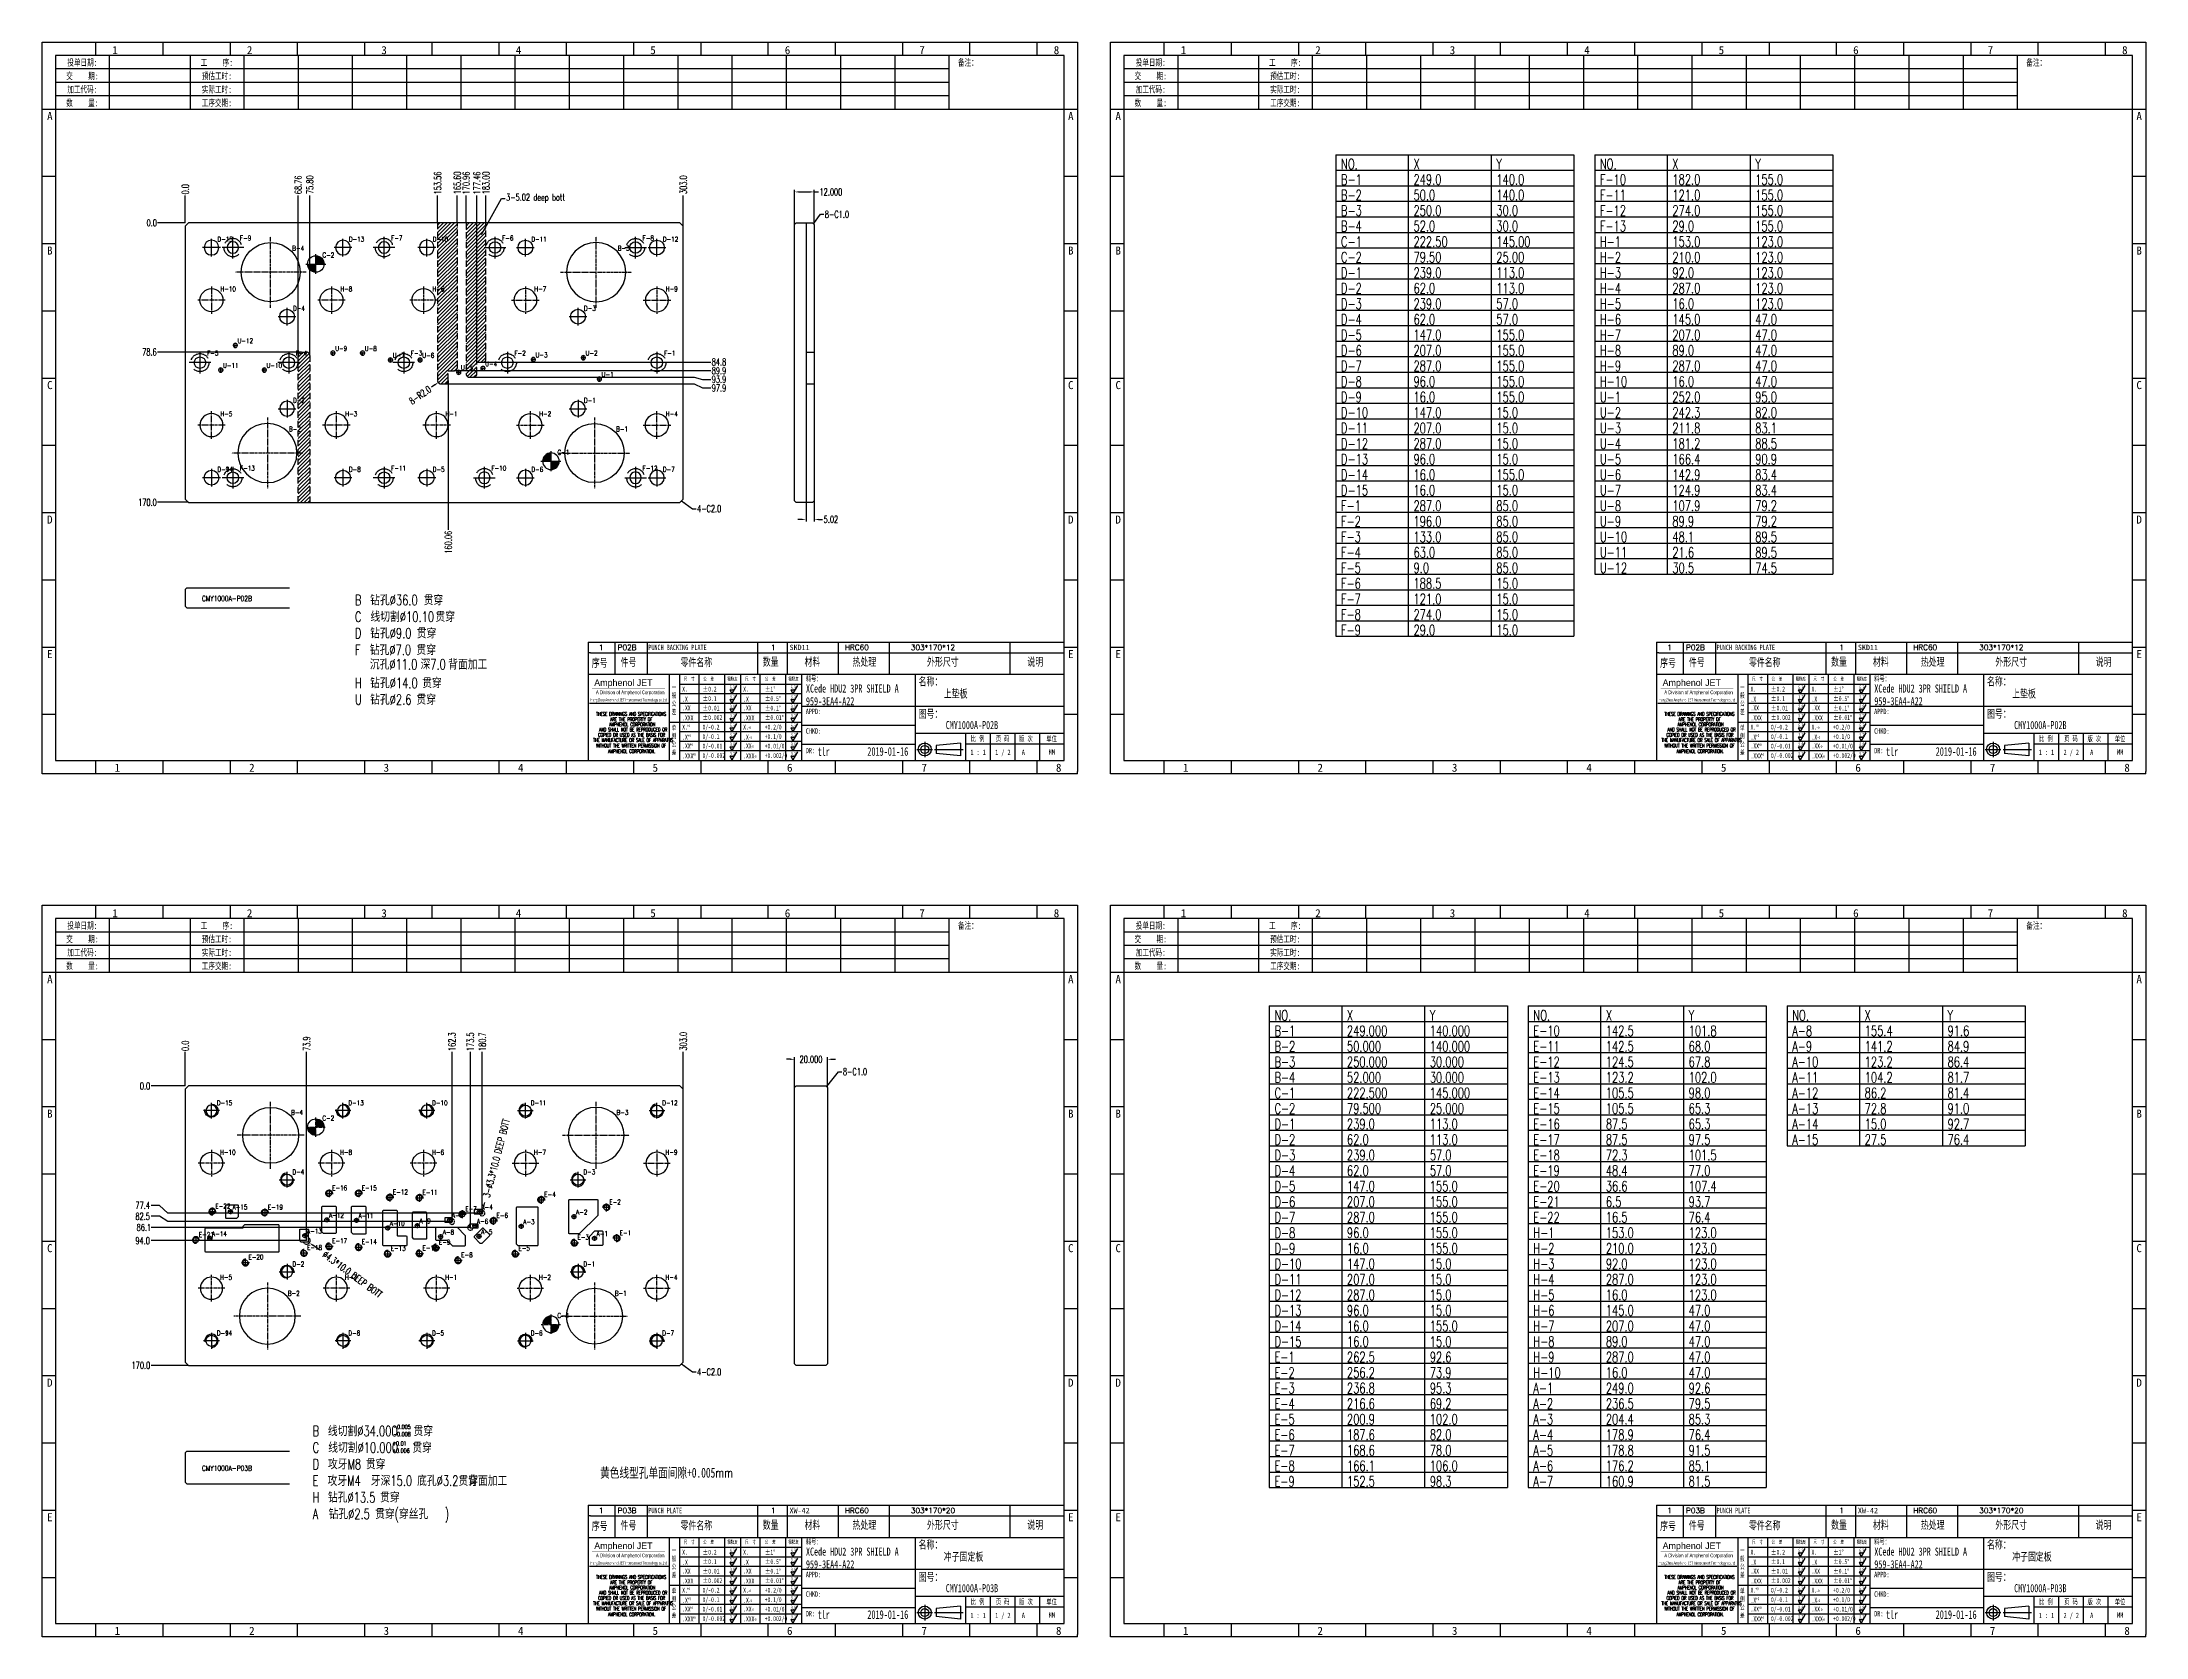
# Model space of a CAD drawing. Header units: millimetres. Extents: x -2852 to 5627, y -2271 to 1849.
# Drawn here: x 4347 to 5627, y 879 to 1849 of the extents above; entities that cross this region are included whole.
import ezdxf
from ezdxf.enums import TextEntityAlignment as Align

# ---------------------------------------------------------------- set-up
doc = ezdxf.new("R2010")
doc.units = ezdxf.units.MM
doc.header["$PDSIZE"] = 3
for name, pattern in [('CENTER', [50.8, 31.75, -6.35, 6.35, -6.35]), ('CENTER2', [1.125, 0.75, -0.125, 0.125, -0.125]), ('DASHED', [19.05, 12.7, -6.35]), ('DASHED2', [9.525, 6.35, -3.175])]:
    doc.linetypes.add(name, pattern=pattern)
for name, color, linetype in [('1', 7, 'Continuous'), ('11', 4, 'DASHED2'), ('41', 1, 'Continuous'), ('51', 1, 'CENTER2'), ('P02', 51, 'Continuous'), ('P03', 91, 'Continuous')]:
    doc.layers.add(name, color=color, linetype=linetype)
doc.styles.add('CH', font='仿宋_GB2312_0.ttf')
doc.styles.add('jet01', font='simplex.shx', dxfattribs={"width": 0.7, "bigfont": 'hztxt.shx'})
doc.styles.add('jet02', font='simplex.shx', dxfattribs={"width": 0.7})
doc.styles.add('SIMPLEX', font='SIMPLEX')
doc.styles.get("Standard").update_dxf_attribs({"font": '仿宋_GB2312_0.ttf', "width": 0.7})
doc.styles.add('TEXTSTYLE_1', font='TRIUMB.TTF')
doc.styles.add('TEXTSTYLE_2', font='TRIUM.TTF')
doc.styles.add('tk', font='', dxfattribs={"width": 0.7})
doc.styles.add('tk 2', font='仿宋_GB2312_0.ttf', dxfattribs={"width": 0.65})
doc.styles.add('tk 4', font='simplex.shx', dxfattribs={"width": 0.65, "bigfont": 'bigfont.shx'})
doc.styles.get('tk').set_extended_font_data('NSimSun')
doc.dimstyles.new('jet02', dxfattribs={"dimtxt": 3.5, "dimasz": 2.1, "dimexe": 1, "dimexo": 0, "dimgap": 0.5, "dimtad": 0, "dimtoh": 1, "dimdec": 3, "dimzin": 9, "dimdsep": 46, "dimtxsty": 'jet02', "dimcen": 0, "dimclrt": 256, "dimazin": 2, "dimtfac": 1, "dimtdec": 3, "dimtofl": 0, "dimtmove": 0, "dimatfit": 1, "dimfxl": 1, "dimarcsym": 0})

msp = doc.modelspace()

# ---------------------------------------------------------------- texts
at = {"layer": '1', "ltscale": 0.05, "style": 'jet01', "width": 0.7}
for s, p in [('CMY1000A-P02B', (4444.0087, 1509.2129)), ('CMY1000A-P03B', (4444.0087, 980.2129))]:
    msp.add_text(s, height=3.083124, dxfattribs=at).set_placement(p)
at = {"layer": '41', "ltscale": 0.05, "style": 'jet01', "width": 0.7}
for s, height, p in [('NO.', 6.3, (5137.0208, 1771.9071)), ('B-1', 6.3, (5137.0208, 1762.4571)), ('X', 6.3, (5181.1208, 1771.9071)), ('249.0', 6.3, (5181.1208, 1762.4571)), ('Y', 6.3, (5231.5208, 1771.9071)), ('140.0', 6.3, (5231.5208, 1762.4571)), ('NO.', 6.3, (5294.5208, 1771.9071)), ('F-10', 6.3, (5294.5208, 1762.4571)), ('X', 6.3, (5338.6208, 1771.9071)), ('182.0', 6.3, (5338.6208, 1762.4571)), ('Y', 6.3, (5389.0208, 1771.9071)), ('155.0', 6.3, (5389.0208, 1762.4571)), ('B-2', 6.3, (5137.0208, 1753.0071)), ('50.0', 6.3, (5181.1208, 1753.0071)), ('140.0', 6.3, (5231.5208, 1753.0071)), ('F-11', 6.3, (5294.5208, 1753.0071)), ('121.0', 6.3, (5338.6208, 1753.0071)), ('155.0', 6.3, (5389.0208, 1753.0071)), ('B-3', 6.3, (5137.0208, 1743.5571)), ('250.0', 6.3, (5181.1208, 1743.5571)), ('30.0', 6.3, (5231.5208, 1743.5571)), ('F-12', 6.3, (5294.5208, 1743.5571)), ('274.0', 6.3, (5338.6208, 1743.5571)), ('155.0', 6.3, (5389.0208, 1743.5571)), ('D-15', 2.94, (4453.4068, 1727.8402)), ('F-9', 2.94, (4467.1139, 1728.5473)), ('D-13', 2.94, (4533.4068, 1727.8402)), ('F-7', 2.94, (4559.1139, 1728.5473)), ('D-10', 2.94, (4584.4068, 1727.8402)), ('F-6', 2.94, (4626.6139, 1728.5473)), ('D-11', 2.94, (4644.4068, 1727.8402)), ('F-8', 2.94, (4712.1139, 1728.5473)), ('D-12', 2.94, (4724.4068, 1727.8402)), ('C-1', 6.3, (5137.0208, 1724.6571)), ('B-4', 6.3, (5137.0208, 1734.1071)), ('52.0', 6.3, (5181.1208, 1734.1071)), ('222.50', 6.3, (5181.1208, 1724.6571)), ('30.0', 6.3, (5231.5208, 1734.1071)), ('145.00', 6.3, (5231.5208, 1724.6571)), ('F-13', 6.3, (5294.5208, 1734.1071)), ('H-1', 6.3, (5294.5208, 1724.6571)), ('29.0', 6.3, (5338.6208, 1734.1071)), ('153.0', 6.3, (5338.6208, 1724.6571)), ('155.0', 6.3, (5389.0208, 1734.1071)), ('123.0', 6.3, (5389.0208, 1724.6571)), ('B-4', 2.94, (4498.9527, 1722.3862)), ('C-2', 2.94, (4517.2957, 1718.2291)), ('B-3', 2.94, (4696.9527, 1722.3862)), ('C-2', 6.3, (5137.0208, 1715.2071)), ('79.50', 6.3, (5181.1208, 1715.2071)), ('25.00', 6.3, (5231.5208, 1715.2071)), ('H-2', 6.3, (5294.5208, 1715.2071)), ('210.0', 6.3, (5338.6208, 1715.2071)), ('123.0', 6.3, (5389.0208, 1715.2071)), ('D-1', 6.3, (5137.0208, 1705.7571)), ('D-2', 6.3, (5137.0208, 1696.3071)), ('239.0', 6.3, (5181.1208, 1705.7571)), ('62.0', 6.3, (5181.1208, 1696.3071)), ('113.0', 6.3, (5231.5208, 1705.7571)), ('113.0', 6.3, (5231.5208, 1696.3071)), ('H-3', 6.3, (5294.5208, 1705.7571)), ('H-4', 6.3, (5294.5208, 1696.3071)), ('92.0', 6.3, (5338.6208, 1705.7571)), ('287.0', 6.3, (5338.6208, 1696.3071)), ('123.0', 6.3, (5389.0208, 1705.7571)), ('123.0', 6.3, (5389.0208, 1696.3071)), ('H-10', 2.94, (4455.1745, 1697.608)), ('H-8', 2.94, (4528.1745, 1697.608)), ('H-6', 2.94, (4584.1745, 1697.608)), ('H-7', 2.94, (4646.1745, 1697.608)), ('H-9', 2.94, (4726.1745, 1697.608)), ('D-3', 6.3, (5137.0208, 1686.8571)), ('239.0', 6.3, (5181.1208, 1686.8571)), ('57.0', 6.3, (5231.5208, 1686.8571)), ('H-5', 6.3, (5294.5208, 1686.8571)), ('16.0', 6.3, (5338.6208, 1686.8571)), ('123.0', 6.3, (5389.0208, 1686.8571)), ('D-4', 2.94, (4499.4068, 1685.8402)), ('D-3', 2.94, (4676.4068, 1685.8402)), ('D-4', 6.3, (5137.0208, 1677.4071)), ('62.0', 6.3, (5181.1208, 1677.4071)), ('57.0', 6.3, (5231.5208, 1677.4071)), ('H-6', 6.3, (5294.5208, 1677.4071)), ('145.0', 6.3, (5338.6208, 1677.4071)), ('47.0', 6.3, (5389.0208, 1677.4071)), ('U-12', 2.94, (4465.644, 1666.0275)), ('U-9', 2.94, (4525.044, 1661.3775)), ('U-8', 2.94, (4543.044, 1661.3775)), ('D-5', 6.3, (5137.0208, 1667.9571)), ('D-6', 6.3, (5137.0208, 1658.5071)), ('207.0', 6.3, (5181.1208, 1658.5071)), ('147.0', 6.3, (5181.1208, 1667.9571)), ('155.0', 6.3, (5231.5208, 1667.9571)), ('155.0', 6.3, (5231.5208, 1658.5071)), ('H-7', 6.3, (5294.5208, 1667.9571)), ('H-8', 6.3, (5294.5208, 1658.5071)), ('207.0', 6.3, (5338.6208, 1667.9571)), ('89.0', 6.3, (5338.6208, 1658.5071)), ('47.0', 6.3, (5389.0208, 1667.9571)), ('47.0', 6.3, (5389.0208, 1658.5071)), ('F-5', 2.94, (4447.1139, 1658.5473)), ('U-11', 2.94, (4456.794, 1651.0775)), ('U-10', 2.94, (4483.294, 1651.0775)), ('F-4', 2.94, (4501.1139, 1658.5473)), ('U-7', 2.94, (4560.044, 1657.1775)), ('F-3', 2.94, (4571.1139, 1658.5473)), ('U-6', 2.94, (4578.044, 1657.1775)), ('U-5', 2.94, (4601.573, 1649.6775)), ('U-4', 2.94, (4616.3005, 1652.0281)), ('F-2', 2.94, (4634.1139, 1658.5473)), ('U-3', 2.94, (4646.944, 1657.4275)), ('U-2', 2.94, (4677.394, 1658.5775)), ('F-1', 2.94, (4725.1139, 1658.5473)), ('D-7', 6.3, (5137.0208, 1649.0571)), ('287.0', 6.3, (5181.1208, 1649.0571)), ('155.0', 6.3, (5231.5208, 1649.0571)), ('H-9', 6.3, (5294.5208, 1649.0571)), ('287.0', 6.3, (5338.6208, 1649.0571)), ('47.0', 6.3, (5389.0208, 1649.0571)), ('U-1', 2.94, (4687.144, 1645.5775)), ('D-8', 6.3, (5137.0208, 1639.6071)), ('96.0', 6.3, (5181.1208, 1639.6071)), ('155.0', 6.3, (5231.5208, 1639.6071)), ('H-10', 6.3, (5294.5208, 1639.6071)), ('16.0', 6.3, (5338.6208, 1639.6071)), ('47.0', 6.3, (5389.0208, 1639.6071)), ('D-2', 2.94, (4499.4068, 1629.8402)), ('D-1', 2.94, (4676.4068, 1629.8402)), ('D-9', 6.3, (5137.0208, 1630.1571)), ('D-10', 6.3, (5137.0208, 1620.7071)), ('16.0', 6.3, (5181.1208, 1630.1571)), ('147.0', 6.3, (5181.1208, 1620.7071)), ('155.0', 6.3, (5231.5208, 1630.1571)), ('15.0', 6.3, (5231.5208, 1620.7071)), ('U-1', 6.3, (5294.5208, 1630.1571)), ('U-2', 6.3, (5294.5208, 1620.7071)), ('252.0', 6.3, (5338.6208, 1630.1571)), ('242.3', 6.3, (5338.6208, 1620.7071)), ('95.0', 6.3, (5389.0208, 1630.1571)), ('82.0', 6.3, (5389.0208, 1620.7071)), ('H-5', 2.94, (4455.1745, 1621.608)), ('B-2', 2.94, (4496.9527, 1612.3862)), ('H-3', 2.94, (4531.1745, 1621.608)), ('H-1', 2.94, (4592.1745, 1621.608)), ('H-2', 2.94, (4649.1745, 1621.608)), ('B-1', 2.94, (4695.9527, 1612.3862)), ('H-4', 2.94, (4726.1745, 1621.608)), ('D-11', 6.3, (5137.0208, 1611.2571)), ('207.0', 6.3, (5181.1208, 1611.2571)), ('15.0', 6.3, (5231.5208, 1611.2571)), ('U-3', 6.3, (5294.5208, 1611.2571)), ('211.8', 6.3, (5338.6208, 1611.2571)), ('83.1', 6.3, (5389.0208, 1611.2571)), ('C-1', 2.94, (4660.2957, 1598.2291)), ('D-12', 6.3, (5137.0208, 1601.8071)), ('287.0', 6.3, (5181.1208, 1601.8071)), ('15.0', 6.3, (5231.5208, 1601.8071)), ('U-4', 6.3, (5294.5208, 1601.8071)), ('181.2', 6.3, (5338.6208, 1601.8071)), ('88.5', 6.3, (5389.0208, 1601.8071)), ('D-9', 2.94, (4453.4068, 1587.8402)), ('D-14', 2.94, (4453.4068, 1587.8402)), ('F-13', 2.94, (4467.1139, 1588.5473)), ('D-8', 2.94, (4533.4068, 1587.8402)), ('F-11', 2.94, (4559.1139, 1588.5473)), ('D-5', 2.94, (4584.4068, 1587.8402)), ('F-10', 2.94, (4620.1139, 1588.5473)), ('D-6', 2.94, (4644.4068, 1587.8402)), ('F-12', 2.94, (4712.1139, 1588.5473)), ('D-7', 2.94, (4724.4068, 1587.8402)), ('D-13', 6.3, (5137.0208, 1592.3571)), ('D-14', 6.3, (5137.0208, 1582.9071)), ('96.0', 6.3, (5181.1208, 1592.3571)), ('16.0', 6.3, (5181.1208, 1582.9071)), ('15.0', 6.3, (5231.5208, 1592.3571)), ('155.0', 6.3, (5231.5208, 1582.9071)), ('U-5', 6.3, (5294.5208, 1592.3571)), ('U-6', 6.3, (5294.5208, 1582.9071)), ('166.4', 6.3, (5338.6208, 1592.3571)), ('142.9', 6.3, (5338.6208, 1582.9071)), ('90.9', 6.3, (5389.0208, 1592.3571)), ('83.4', 6.3, (5389.0208, 1582.9071)), ('D-15', 6.3, (5137.0208, 1573.4571)), ('16.0', 6.3, (5181.1208, 1573.4571)), ('15.0', 6.3, (5231.5208, 1573.4571)), ('U-7', 6.3, (5294.5208, 1573.4571)), ('124.9', 6.3, (5338.6208, 1573.4571)), ('83.4', 6.3, (5389.0208, 1573.4571)), ('F-1', 6.3, (5137.0208, 1564.0071)), ('287.0', 6.3, (5181.1208, 1564.0071)), ('85.0', 6.3, (5231.5208, 1564.0071)), ('U-8', 6.3, (5294.5208, 1564.0071)), ('107.9', 6.3, (5338.6208, 1564.0071)), ('79.2', 6.3, (5389.0208, 1564.0071)), ('F-2', 6.3, (5137.0208, 1554.5571)), ('F-3', 6.3, (5137.0208, 1545.1071)), ('196.0', 6.3, (5181.1208, 1554.5571)), ('133.0', 6.3, (5181.1208, 1545.1071)), ('85.0', 6.3, (5231.5208, 1554.5571)), ('85.0', 6.3, (5231.5208, 1545.1071)), ('U-9', 6.3, (5294.5208, 1554.5571)), ('U-10', 6.3, (5294.5208, 1545.1071)), ('89.9', 6.3, (5338.6208, 1554.5571)), ('48.1', 6.3, (5338.6208, 1545.1071)), ('79.2', 6.3, (5389.0208, 1554.5571)), ('89.5', 6.3, (5389.0208, 1545.1071)), ('F-4', 6.3, (5137.0208, 1535.6571)), ('63.0', 6.3, (5181.1208, 1535.6571)), ('85.0', 6.3, (5231.5208, 1535.6571)), ('U-11', 6.3, (5294.5208, 1535.6571)), ('21.6', 6.3, (5338.6208, 1535.6571)), ('89.5', 6.3, (5389.0208, 1535.6571)), ('F-5', 6.3, (5137.0208, 1526.2071)), ('9.0', 6.3, (5181.1208, 1526.2071)), ('85.0', 6.3, (5231.5208, 1526.2071)), ('U-12', 6.3, (5294.5208, 1526.2071)), ('30.5', 6.3, (5338.6208, 1526.2071)), ('74.5', 6.3, (5389.0208, 1526.2071)), ('B', 6.3, (4537.098, 1506.6329)), ('钻孔%%c36.0', 6.3, (4546.338, 1506.6329)), ('贯穿', 6.3, (4578.888, 1506.6329)), ('F-6', 6.3, (5137.0208, 1516.7571)), ('F-7', 6.3, (5137.0208, 1507.3071)), ('188.5', 6.3, (5181.1208, 1516.7571)), ('121.0', 6.3, (5181.1208, 1507.3071)), ('15.0', 6.3, (5231.5208, 1516.7571)), ('15.0', 6.3, (5231.5208, 1507.3071)), ('C', 6.3, (4537.098, 1496.5529)), ('线切割%%c10.10', 6.3, (4546.548, 1496.5529)), ('贯穿', 6.3, (4586.028, 1496.5529)), ('F-8', 6.3, (5137.0208, 1497.8571)), ('274.0', 6.3, (5181.1208, 1497.8571)), ('15.0', 6.3, (5231.5208, 1497.8571)), ('D', 6.3, (4537.098, 1486.4729)), ('钻孔%%c9.0', 6.3, (4546.338, 1486.4729)), ('贯穿', 6.3, (4574.688, 1486.4729)), ('F-9', 6.3, (5137.0208, 1488.4071)), ('29.0', 6.3, (5181.1208, 1488.4071)), ('15.0', 6.3, (5231.5208, 1488.4071)), ('F', 6.3, (4537.098, 1476.3929)), ('钻孔%%c7.0', 6.3, (4546.128, 1476.3929)), ('沉孔%%c11.0', 6.3, (4546.128, 1467.5729)), ('贯穿', 6.3, (4574.478, 1476.3929)), ('深7.0', 6.3, (4576.998, 1467.5729)), ('背面加工', 6.3, (4593.798, 1467.5729)), ('H', 6.3, (4537.098, 1456.2329)), ('钻孔%%c14.0', 6.3, (4546.338, 1456.2329)), ('贯穿', 6.3, (4578.048, 1456.2329)), ('U', 6.3, (4537.098, 1446.1529)), ('钻孔%%c2.6', 6.3, (4546.338, 1446.1529)), ('贯穿', 6.3, (4574.478, 1446.1529)), ('NO.', 6.3, (5096.5339, 1254.0852)), ('X', 6.3, (5140.6339, 1254.0852)), ('Y', 6.3, (5191.0339, 1254.0852)), ('NO.', 6.3, (5254.0339, 1254.0852)), ('X', 6.3, (5298.1339, 1254.0852)), ('Y', 6.3, (5348.5339, 1254.0852)), ('NO.', 6.3, (5411.5339, 1254.0852)), ('X', 6.3, (5455.6339, 1254.0852)), ('Y', 6.3, (5506.0339, 1254.0852)), ('B-1', 6.3, (5096.5339, 1244.6352)), ('249.000', 6.3, (5140.6339, 1244.6352)), ('140.000', 6.3, (5191.0339, 1244.6352)), ('E-10', 6.3, (5254.0339, 1244.6352)), ('142.5', 6.3, (5298.1339, 1244.6352)), ('101.8', 6.3, (5348.5339, 1244.6352)), ('A-8', 6.3, (5411.5339, 1244.6352)), ('155.4', 6.3, (5455.6339, 1244.6352)), ('91.6', 6.3, (5506.0339, 1244.6352)), ('B-2', 6.3, (5096.5339, 1235.1852)), ('B-3', 6.3, (5096.5339, 1225.7352)), ('50.000', 6.3, (5140.6339, 1235.1852)), ('250.000', 6.3, (5140.6339, 1225.7352)), ('30.000', 6.3, (5191.0339, 1225.7352)), ('140.000', 6.3, (5191.0339, 1235.1852)), ('E-11', 6.3, (5254.0339, 1235.1852)), ('E-12', 6.3, (5254.0339, 1225.7352)), ('142.5', 6.3, (5298.1339, 1235.1852)), ('124.5', 6.3, (5298.1339, 1225.7352)), ('68.0', 6.3, (5348.5339, 1235.1852)), ('67.8', 6.3, (5348.5339, 1225.7352)), ('A-9', 6.3, (5411.5339, 1235.1852)), ('A-10', 6.3, (5411.5339, 1225.7352)), ('141.2', 6.3, (5455.6339, 1235.1852)), ('123.2', 6.3, (5455.6339, 1225.7352)), ('84.9', 6.3, (5506.0339, 1235.1852)), ('86.4', 6.3, (5506.0339, 1225.7352)), ('B-4', 6.3, (5096.5339, 1216.2852)), ('52.000', 6.3, (5140.6339, 1216.2852)), ('30.000', 6.3, (5191.0339, 1216.2852)), ('E-13', 6.3, (5254.0339, 1216.2852)), ('123.2', 6.3, (5298.1339, 1216.2852)), ('102.0', 6.3, (5348.5339, 1216.2852)), ('A-11', 6.3, (5411.5339, 1216.2852)), ('104.2', 6.3, (5455.6339, 1216.2852)), ('81.7', 6.3, (5506.0339, 1216.2852)), ('D-15', 2.94, (4453.0532, 1202.4867)), ('D-13', 2.94, (4533.0532, 1202.4867)), ('D-10', 2.94, (4584.0532, 1202.4867)), ('D-11', 2.94, (4644.0532, 1202.4867)), ('D-12', 2.94, (4724.0532, 1202.4867)), ('C-1', 6.3, (5096.5339, 1206.8352)), ('C-2', 6.3, (5096.5339, 1197.3852)), ('222.500', 6.3, (5140.6339, 1206.8352)), ('79.500', 6.3, (5140.6339, 1197.3852)), ('25.000', 6.3, (5191.0339, 1197.3852)), ('145.000', 6.3, (5191.0339, 1206.8352)), ('E-14', 6.3, (5254.0339, 1206.8352)), ('E-15', 6.3, (5254.0339, 1197.3852)), ('105.5', 6.3, (5298.1339, 1206.8352)), ('105.5', 6.3, (5298.1339, 1197.3852)), ('98.0', 6.3, (5348.5339, 1206.8352)), ('65.3', 6.3, (5348.5339, 1197.3852)), ('A-12', 6.3, (5411.5339, 1206.8352)), ('A-13', 6.3, (5411.5339, 1197.3852)), ('86.2', 6.3, (5455.6339, 1206.8352)), ('72.8', 6.3, (5455.6339, 1197.3852)), ('81.4', 6.3, (5506.0339, 1206.8352)), ('91.0', 6.3, (5506.0339, 1197.3852)), ('B-4', 2.94, (4498.2456, 1196.6791)), ('C-2', 2.94, (4517.2603, 1193.1938)), ('B-3', 2.94, (4696.2456, 1196.6791)), ('D-1', 6.3, (5096.5339, 1187.9352)), ('239.0', 6.3, (5140.6339, 1187.9352)), ('113.0', 6.3, (5191.0339, 1187.9352)), ('E-16', 6.3, (5254.0339, 1187.9352)), ('87.5', 6.3, (5298.1339, 1187.9352)), ('65.3', 6.3, (5348.5339, 1187.9352)), ('A-14', 6.3, (5411.5339, 1187.9352)), ('15.0', 6.3, (5455.6339, 1187.9352)), ('92.7', 6.3, (5506.0339, 1187.9352)), ('D-2', 6.3, (5096.5339, 1178.4852)), ('62.0', 6.3, (5140.6339, 1178.4852)), ('113.0', 6.3, (5191.0339, 1178.4852)), ('E-17', 6.3, (5254.0339, 1178.4852)), ('87.5', 6.3, (5298.1339, 1178.4852)), ('97.5', 6.3, (5348.5339, 1178.4852)), ('A-15', 6.3, (5411.5339, 1178.4852)), ('27.5', 6.3, (5455.6339, 1178.4852)), ('76.4', 6.3, (5506.0339, 1178.4852)), ('H-10', 2.94, (4454.9978, 1172.4312)), ('H-8', 2.94, (4527.9978, 1172.4312)), ('H-6', 2.94, (4583.9978, 1172.4312)), ('H-7', 2.94, (4645.9978, 1172.4312)), ('H-9', 2.94, (4725.9978, 1172.4312)), ('D-3', 6.3, (5096.5339, 1169.0352)), ('D-4', 6.3, (5096.5339, 1159.5852)), ('239.0', 6.3, (5140.6339, 1169.0352)), ('62.0', 6.3, (5140.6339, 1159.5852)), ('57.0', 6.3, (5191.0339, 1169.0352)), ('57.0', 6.3, (5191.0339, 1159.5852)), ('E-18', 6.3, (5254.0339, 1169.0352)), ('E-19', 6.3, (5254.0339, 1159.5852)), ('72.3', 6.3, (5298.1339, 1169.0352)), ('48.4', 6.3, (5298.1339, 1159.5852)), ('77.0', 6.3, (5348.5339, 1159.5852)), ('101.5', 6.3, (5348.5339, 1169.0352)), ('D-4', 2.94, (4499.0532, 1160.4867)), ('E-16', 2.94, (4523.189, 1150.7725)), ('E-15', 2.94, (4541.189, 1150.7725)), ('D-3', 2.94, (4676.0532, 1160.4867)), ('D-5', 6.3, (5096.5339, 1150.1352)), ('147.0', 6.3, (5140.6339, 1150.1352)), ('155.0', 6.3, (5191.0339, 1150.1352)), ('E-20', 6.3, (5254.0339, 1150.1352)), ('36.6', 6.3, (5298.1339, 1150.1352)), ('107.4', 6.3, (5348.5339, 1150.1352)), ('E-22', 2.94, (4452.139, 1139.6725)), ('A-15', 2.94, (4462.6087, 1139.1421)), ('E-19', 2.94, (4484.089, 1139.0725)), ('E-12', 2.94, (4560.189, 1148.2725)), ('E-11', 2.94, (4578.189, 1148.0725)), ('E-7', 2.94, (4604.239, 1138.0725)), ('A-4', 2.94, (4614.0087, 1139.1671)), ('E-4', 2.94, (4652.239, 1146.8725)), ('E-2', 2.94, (4691.839, 1142.2125)), ('D-6', 6.3, (5096.5339, 1140.6852)), ('207.0', 6.3, (5140.6339, 1140.6852)), ('155.0', 6.3, (5191.0339, 1140.6852)), ('E-21', 6.3, (5254.0339, 1140.6852)), ('6.5', 6.3, (5298.1339, 1140.6852)), ('93.7', 6.3, (5348.5339, 1140.6852)), ('A-13', 2.94, (4507.8887, 1124.5121)), ('A-12', 2.94, (4521.3087, 1134.1421)), ('A-11', 2.94, (4539.3087, 1133.8921)), ('A-10', 2.94, (4558.3087, 1129.1421)), ('A-9', 2.94, (4576.3087, 1130.6421)), ('A-8', 2.94, (4590.5087, 1123.8921)), ('A-7', 2.94, (4596.0087, 1134.0671)), ('A-6', 2.94, (4611.3087, 1130.4671)), ('A-5', 2.94, (4613.8638, 1124.0471)), ('E-6', 2.94, (4623.239, 1134.0725)), ('A-3', 2.94, (4639.5087, 1130.1921)), ('A-2', 2.94, (4671.6087, 1136.0421)), ('E-1', 2.94, (4698.139, 1123.4725)), ('D-7', 6.3, (5096.5339, 1131.2352)), ('D-8', 6.3, (5096.5339, 1121.7852)), ('287.0', 6.3, (5140.6339, 1131.2352)), ('96.0', 6.3, (5140.6339, 1121.7852)), ('155.0', 6.3, (5191.0339, 1131.2352)), ('155.0', 6.3, (5191.0339, 1121.7852)), ('E-22', 6.3, (5254.0339, 1131.2352)), ('H-1', 6.3, (5254.0339, 1121.7852)), ('16.5', 6.3, (5298.1339, 1131.2352)), ('153.0', 6.3, (5298.1339, 1121.7852)), ('76.4', 6.3, (5348.5339, 1131.2352)), ('123.0', 6.3, (5348.5339, 1121.7852)), ('E-21', 2.94, (4442.139, 1122.3725)), ('A-14', 2.94, (4450.1087, 1122.8421)), ('E-18', 2.94, (4507.919, 1114.5425)), ('E-17', 2.94, (4523.189, 1118.5725)), ('E-14', 2.94, (4541.189, 1118.0725)), ('E-13', 2.94, (4558.839, 1114.0725)), ('E-10', 2.94, (4578.189, 1114.2725)), ('E-9', 2.94, (4588.189, 1117.7975)), ('E-5', 2.94, (4636.539, 1114.0725)), ('E-3', 2.94, (4672.464, 1120.7725)), ('A-1', 2.94, (4684.1087, 1122.9421)), ('D-9', 6.3, (5096.5339, 1112.3352)), ('16.0', 6.3, (5140.6339, 1112.3352)), ('155.0', 6.3, (5191.0339, 1112.3352)), ('H-2', 6.3, (5254.0339, 1112.3352)), ('210.0', 6.3, (5298.1339, 1112.3352)), ('123.0', 6.3, (5348.5339, 1112.3352)), ('E-20', 2.94, (4472.289, 1108.6725)), ('D-2', 2.94, (4499.0532, 1104.4867)), ('E-8', 2.94, (4601.7179, 1110.0725)), ('D-1', 2.94, (4676.0532, 1104.4867)), ('D-10', 6.3, (5096.5339, 1102.8852)), ('147.0', 6.3, (5140.6339, 1102.8852)), ('15.0', 6.3, (5191.0339, 1102.8852)), ('H-3', 6.3, (5254.0339, 1102.8852)), ('92.0', 6.3, (5298.1339, 1102.8852)), ('123.0', 6.3, (5348.5339, 1102.8852)), ('H-5', 2.94, (4454.9978, 1096.4312)), ('B-2', 2.94, (4496.2456, 1086.6791)), ('H-3', 2.94, (4530.9978, 1096.4312)), ('H-1', 2.94, (4591.9978, 1096.4312)), ('H-2', 2.94, (4648.9978, 1096.4312)), ('B-1', 2.94, (4695.2456, 1086.6791)), ('H-4', 2.94, (4725.9978, 1096.4312)), ('D-11', 6.3, (5096.5339, 1093.4352)), ('D-12', 6.3, (5096.5339, 1083.9852)), ('207.0', 6.3, (5140.6339, 1093.4352)), ('287.0', 6.3, (5140.6339, 1083.9852)), ('15.0', 6.3, (5191.0339, 1093.4352)), ('15.0', 6.3, (5191.0339, 1083.9852)), ('H-4', 6.3, (5254.0339, 1093.4352)), ('H-5', 6.3, (5254.0339, 1083.9852)), ('287.0', 6.3, (5298.1339, 1093.4352)), ('16.0', 6.3, (5298.1339, 1083.9852)), ('123.0', 6.3, (5348.5339, 1093.4352)), ('123.0', 6.3, (5348.5339, 1083.9852)), ('C-1', 2.94, (4660.2603, 1073.1938)), ('D-13', 6.3, (5096.5339, 1074.5352)), ('96.0', 6.3, (5140.6339, 1074.5352)), ('15.0', 6.3, (5191.0339, 1074.5352)), ('H-6', 6.3, (5254.0339, 1074.5352)), ('145.0', 6.3, (5298.1339, 1074.5352)), ('47.0', 6.3, (5348.5339, 1074.5352)), ('D-9', 2.94, (4453.0532, 1062.4867)), ('D-14', 2.94, (4453.0532, 1062.4867)), ('D-8', 2.94, (4533.0532, 1062.4867)), ('D-5', 2.94, (4584.0532, 1062.4867)), ('D-6', 2.94, (4644.0532, 1062.4867)), ('D-7', 2.94, (4724.0532, 1062.4867)), ('D-14', 6.3, (5096.5339, 1065.0852)), ('16.0', 6.3, (5140.6339, 1065.0852)), ('155.0', 6.3, (5191.0339, 1065.0852)), ('H-7', 6.3, (5254.0339, 1065.0852)), ('207.0', 6.3, (5298.1339, 1065.0852)), ('47.0', 6.3, (5348.5339, 1065.0852)), ('D-15', 6.3, (5096.5339, 1055.6352)), ('E-1', 6.3, (5096.5339, 1046.1852)), ('262.5', 6.3, (5140.6339, 1046.1852)), ('16.0', 6.3, (5140.6339, 1055.6352)), ('92.6', 6.3, (5191.0339, 1046.1852)), ('15.0', 6.3, (5191.0339, 1055.6352)), ('H-8', 6.3, (5254.0339, 1055.6352)), ('H-9', 6.3, (5254.0339, 1046.1852)), ('89.0', 6.3, (5298.1339, 1055.6352)), ('287.0', 6.3, (5298.1339, 1046.1852)), ('47.0', 6.3, (5348.5339, 1055.6352)), ('47.0', 6.3, (5348.5339, 1046.1852)), ('E-2', 6.3, (5096.5339, 1036.7352)), ('256.2', 6.3, (5140.6339, 1036.7352)), ('73.9', 6.3, (5191.0339, 1036.7352)), ('H-10', 6.3, (5254.0339, 1036.7352)), ('16.0', 6.3, (5298.1339, 1036.7352)), ('47.0', 6.3, (5348.5339, 1036.7352)), ('E-3', 6.3, (5096.5339, 1027.2852)), ('E-4', 6.3, (5096.5339, 1017.8352)), ('236.8', 6.3, (5140.6339, 1027.2852)), ('216.6', 6.3, (5140.6339, 1017.8352)), ('95.3', 6.3, (5191.0339, 1027.2852)), ('69.2', 6.3, (5191.0339, 1017.8352)), ('A-1', 6.3, (5254.0339, 1027.2852)), ('A-2', 6.3, (5254.0339, 1017.8352)), ('249.0', 6.3, (5298.1339, 1027.2852)), ('236.5', 6.3, (5298.1339, 1017.8352)), ('92.6', 6.3, (5348.5339, 1027.2852)), ('79.5', 6.3, (5348.5339, 1017.8352)), ('E-5', 6.3, (5096.5339, 1008.3852)), ('200.9', 6.3, (5140.6339, 1008.3852)), ('102.0', 6.3, (5191.0339, 1008.3852)), ('A-3', 6.3, (5254.0339, 1008.3852)), ('204.4', 6.3, (5298.1339, 1008.3852)), ('85.3', 6.3, (5348.5339, 1008.3852)), ('B', 6.3, (4511.3884, 1001.2149)), ('线切割%%c34.000', 6.3, (4520.6284, 1001.2149)), ('-0.005', 2.52, (4560.3184, 1005.6249)), ('-0.008', 2.52, (4560.3184, 1001.2149)), ('贯穿', 6.3, (4572.7084, 1001.2149)), ('E-6', 6.3, (5096.5339, 998.9352)), ('187.6', 6.3, (5140.6339, 998.9352)), ('82.0', 6.3, (5191.0339, 998.9352)), ('A-4', 6.3, (5254.0339, 998.9352)), ('178.9', 6.3, (5298.1339, 998.9352)), ('76.4', 6.3, (5348.5339, 998.9352)), ('C', 6.3, (4511.3884, 991.1349)), ('D', 6.3, (4511.3884, 981.0549)), ('攻牙M8', 6.3, (4520.6284, 981.0549)), ('线切割%%c10.000', 6.3, (4520.8384, 991.1349)), ('贯穿', 6.3, (4543.7284, 981.0549)), ('+0.01', 2.52, (4559.6884, 995.5449)), ('+0.006', 2.52, (4559.6884, 991.1349)), ('贯穿', 6.3, (4571.9944, 991.1349)), ('E-7', 6.3, (5096.5339, 989.4852)), ('E-8', 6.3, (5096.5339, 980.0352)), ('168.6', 6.3, (5140.6339, 989.4852)), ('166.1', 6.3, (5140.6339, 980.0352)), ('78.0', 6.3, (5191.0339, 989.4852)), ('106.0', 6.3, (5191.0339, 980.0352)), ('A-5', 6.3, (5254.0339, 989.4852)), ('A-6', 6.3, (5254.0339, 980.0352)), ('178.8', 6.3, (5298.1339, 989.4852)), ('176.2', 6.3, (5298.1339, 980.0352)), ('91.5', 6.3, (5348.5339, 989.4852)), ('85.1', 6.3, (5348.5339, 980.0352)), ('E', 6.3, (4511.3884, 970.9749)), ('攻牙M4', 6.3, (4520.4184, 970.9749)), (' 牙深15.0 底孔%%c3.2贯穿', 6.3, (4543.7284, 970.9749)), ('背面加工', 6.3, (4605.9595, 970.9749)), ('E-9', 6.3, (5096.5339, 970.5852)), ('152.5', 6.3, (5140.6339, 970.5852)), ('98.3', 6.3, (5191.0339, 970.5852)), ('A-7', 6.3, (5254.0339, 970.5852)), ('160.9', 6.3, (5298.1339, 970.5852)), ('81.5', 6.3, (5348.5339, 970.5852)), ('H', 6.3, (4511.3884, 960.8949)), ('钻孔%%c13.5', 6.3, (4520.6284, 960.8949)), ('贯穿', 6.3, (4552.3384, 960.8949)), ('A', 6.3, (4511.3884, 950.8149)), ('钻孔%%c2.5', 6.3, (4521.0484, 950.8149)), ('贯穿', 6.3, (4549.3984, 950.8149)), ('(穿丝孔   )', 6.3, (4561.1948, 950.8149))]:
    msp.add_text(s, height=height, dxfattribs=at).set_placement(p)
at = {"layer": '41', "ltscale": 0.05, "char_height": 4.2, "attachment_point": 4, "style": 'jet02'}
for s, insert in [('3-5.02 deep bott', (4629.0219, 1754.17)), ('8-C1.0', (4822.9615, 1744.5204)), ('4-C2.0', (4745.2219, 1565.3497)), ('8-C1.0', (4833.9785, 1222.9156)), ('4-C2.0', (4745.2219, 1040.3497))]:
    msp.add_mtext(s, dxfattribs=dict(at, insert=insert))
at = {"layer": '41', "color": 2, "ltscale": 0.05, "insert": (4686.26, 978.6879), "char_height": 6, "attachment_point": 4, "style": 'jet02'}
msp.add_mtext('{\\fSimSun|b0|i0|c134|p54;黄色线型孔单面间隙+0.005}mm', dxfattribs=at)

# ---------------------------------------------------------------- blocks, each defined once
blk = doc.blocks.new('A3-N')
at = {"layer": '1', "color": 1}
for p, q in [((0, 0), (0, 296.73)), ((0, 296.73), (420, 296.73)), ((21.82, 291.27), (21.82, 296.73)), ((49.09, 291.27), (49.09, 296.73)), ((76.36, 291.27), (76.36, 296.73)), ((103.64, 291.27), (103.64, 296.73)), ((103.64, 291.27), (103.64, 296.73)), ((103.64, 291.27), (103.64, 296.73)), ((130.91, 291.27), (130.91, 296.73)), ((158.18, 291.27), (158.18, 296.73)), ((185.45, 291.27), (185.45, 296.73)), ((212.73, 291.27), (212.73, 296.73)), ((240, 291.27), (240, 296.73)), ((267.27, 291.27), (267.27, 296.73)), ((294.55, 291.27), (294.55, 296.73)), ((321.82, 291.27), (321.82, 296.73)), ((349.09, 291.27), (349.09, 296.73)), ((376.36, 291.27), (376.36, 296.73)), ((403.64, 291.27), (403.64, 296.73)), ((420, 296.73), (420, 1)), ((5.45, 269.45), (0, 269.45)), ((420, 269.45), (414.55, 269.45)), ((5.45, 242.18), (0, 242.18)), ((420, 242.18), (414.55, 242.18)), ((5.45, 214.91), (0, 214.91)), ((420, 214.91), (414.55, 214.91)), ((5.45, 187.64), (0, 187.64)), ((420, 187.64), (414.55, 187.64)), ((5.45, 160.36), (0, 160.36)), ((420, 160.36), (414.55, 160.36)), ((5.45, 133.09), (0, 133.09)), ((420, 133.09), (414.55, 133.09)), ((5.45, 105.82), (0, 105.82)), ((420, 105.82), (414.55, 105.82)), ((5.45, 78.55), (0, 78.55)), ((420, 78.55), (414.55, 78.55)), ((5.45, 51.27), (0, 51.27)), ((420, 51.27), (414.55, 51.27)), ((222.45, 49.09), (221.45, 49.09)), ((221.45, 49.09), (221.45, 40.36)), ((222.45, 49.09), (414.55, 49.09)), ((232.36, 49.09), (232.36, 40.36)), ((245.45, 49.09), (245.45, 40.36)), ((290.18, 49.09), (290.18, 40.36)), ((302.18, 49.09), (302.18, 40.36)), ((322.91, 49.09), (322.91, 40.36)), ((343.64, 49.09), (343.64, 40.36)), ((392.73, 40.36), (392.73, 49.09)), ((258.55, 40.36), (258.55, 5.44)), ((266.45, 40.36), (266.45, 5.44)), ((276.78, 40.36), (276.78, 5.45)), ((291.18, 40.36), (291.18, 5.45)), ((301.51, 40.37), (301.51, 5.46)), ((308.01, 40.36), (308.01, 5.45)), ((354.09, 40.36), (354.09, 5.45)), ((308.01, 32.39), (258.55, 32.39)), ((308.01, 28.54), (258.55, 28.54)), ((414.55, 27.27), (308.01, 27.27)), ((5.45, 24), (0, 24)), ((308.01, 24.69), (258.55, 24.69)), ((354.09, 19.63), (308.01, 19.63)), ((420, 24), (414.55, 24)), ((308.01, 16.99), (258.55, 16.99)), ((308.01, 13.14), (258.55, 13.14)), ((308.01, 9.29), (258.55, 9.29)), ((308.01, 11.99), (354.09, 11.99)), ((414.55, 16.36), (354.09, 16.36)), ((372.51, 12.49), (362.69, 11.5)), ((362.69, 11.5), (362.69, 8.23)), ((372.51, 12.49), (372.51, 7.25)), ((374.55, 16.36), (374.55, 5.45)), ((414.55, 12), (374.55, 12)), ((384.55, 16.36), (384.55, 5.45)), ((394.55, 16.36), (394.55, 5.45)), ((404.55, 16.36), (404.55, 5.45)), ((1, 0), (0, 0)), ((420, 0), (1, 0)), ((21.82, 0), (21.82, 5.45)), ((49.09, 0), (49.09, 5.45)), ((76.36, 0), (76.36, 5.45)), ((103.64, 0), (103.64, 5.45)), ((130.91, 0), (130.91, 5.45)), ((158.18, 0), (158.18, 5.45)), ((185.45, 0), (185.45, 5.45)), ((212.73, 0), (212.73, 5.45)), ((240, 0), (240, 5.45)), ((267.27, 0), (267.27, 5.45)), ((294.55, 0), (294.55, 5.45)), ((321.82, 0), (321.82, 5.45)), ((349.09, 0), (349.09, 5.45)), ((372.51, 7.25), (362.69, 8.23)), ((376.36, 0), (376.36, 5.45)), ((403.64, 0), (403.64, 5.45)), ((420, 0), (420, 1))]:
    blk.add_line(p, q, dxfattribs=at)
at = {"layer": '1'}
for p, q in [((414.55, 278.18), (414.55, 284.73)), ((221.45, 40.36), (221.45, 5.45)), ((221.45, 40.36), (414.55, 40.36)), ((221.45, 40.36), (414.55, 40.36)), ((254.41, 40.36), (254.41, 5.45)), ((308.01, 36.24), (258.55, 36.24)), ((283.28, 40.36), (283.28, 5.45)), ((222.08, 28.67), (254.12, 28.67)), ((308.01, 20.84), (254.41, 20.84))]:
    blk.add_line(p, q, dxfattribs=at)
at = {"layer": '1', "color": 1, "ltscale": 0.05}
for p, q in [((281.68, 35.84), (279.79, 32.56)), ((306.41, 35.84), (304.52, 32.56)), ((278.93, 34.04), (279.79, 32.56)), ((278.93, 34.04), (280.65, 34.04)), ((278.93, 30.19), (279.79, 28.71)), ((278.93, 30.19), (280.65, 30.19)), ((278.93, 26.34), (279.79, 24.86)), ((278.93, 26.34), (280.65, 26.34)), ((281.68, 31.99), (279.79, 28.71)), ((281.68, 28.14), (279.79, 24.86)), ((303.66, 34.05), (304.52, 32.56)), ((303.66, 34.05), (305.38, 34.05)), ((303.66, 30.2), (305.38, 30.2)), ((303.66, 30.2), (304.52, 28.71)), ((303.66, 26.35), (304.52, 24.86)), ((303.66, 26.35), (305.38, 26.35)), ((306.41, 31.99), (304.52, 28.71)), ((306.41, 28.14), (304.52, 24.86)), ((278.93, 22.49), (280.65, 22.49)), ((278.93, 22.49), (279.79, 21.01)), ((278.93, 18.66), (279.79, 17.17)), ((278.93, 18.66), (280.65, 18.66)), ((281.68, 24.29), (279.79, 21.01)), ((281.68, 20.45), (279.79, 17.17)), ((303.66, 22.5), (305.38, 22.5)), ((303.66, 22.5), (304.52, 21.01)), ((303.66, 18.66), (304.52, 17.18)), ((303.66, 18.66), (305.38, 18.66)), ((306.41, 24.29), (304.52, 21.01)), ((306.41, 20.46), (304.52, 17.18)), ((278.93, 14.81), (280.65, 14.81)), ((278.93, 14.81), (279.79, 13.32)), ((278.93, 10.96), (279.79, 9.47)), ((278.93, 10.96), (280.65, 10.96)), ((281.68, 16.6), (279.79, 13.32)), ((281.68, 12.75), (279.79, 9.47)), ((281.68, 8.9), (279.79, 5.62)), ((303.66, 14.81), (305.38, 14.81)), ((303.66, 14.81), (304.52, 13.33)), ((303.66, 10.96), (304.52, 9.48)), ((303.66, 10.96), (305.38, 10.96)), ((306.41, 16.61), (304.52, 13.33)), ((306.41, 12.76), (304.52, 9.48)), ((306.41, 8.91), (304.52, 5.63)), ((278.93, 7.11), (279.79, 5.62)), ((278.93, 7.11), (280.65, 7.11)), ((303.66, 7.11), (305.38, 7.11)), ((303.66, 7.11), (304.52, 5.63))]:
    blk.add_line(p, q, dxfattribs=at)
at = {"layer": '1', "color": 1, "ltscale": 0.1}
for p, q in [((354.86, 9.87), (361.17, 9.87)), ((358.01, 13.02), (358.01, 6.71)), ((362.03, 9.87), (373.54, 9.87))]:
    blk.add_line(p, q, dxfattribs=at)
at = {"layer": '1'}
blk.add_lwpolyline([(221.45, 5.45), (414.55, 5.45), (414.55, 291.27), (5.45, 291.27), (5.45, 5.45), (414.55, 5.45)], dxfattribs=at)
at = {"layer": '1', "color": 7, "linetype": 'Continuous', "const_width": 0.123}
blk.add_lwpolyline([(223.11, 34.74), (252.6, 34.76)], dxfattribs=at)
at = {"layer": '1', "color": 1}
for radius in [2.62, 1.64]:
    blk.add_circle((358.01, 9.87), radius, dxfattribs=at)
at = {"layer": '41'}
for p, q in [((27.27, 291.27), (27.27, 269.45)), ((60, 291.27), (60, 269.45)), ((81.82, 291.27), (81.82, 269.45)), ((103.82, 291.27), (103.82, 269.45)), ((125.82, 291.27), (125.82, 269.45)), ((147.82, 291.27), (147.82, 269.45)), ((169.82, 291.27), (169.82, 269.45)), ((191.82, 291.27), (191.82, 269.45)), ((213.82, 291.27), (213.82, 269.45)), ((235.82, 291.27), (235.82, 269.45)), ((257.82, 291.27), (257.82, 269.45)), ((279.82, 291.27), (279.82, 269.45)), ((301.82, 291.27), (301.82, 269.45)), ((323.82, 291.27), (323.82, 269.45)), ((345.82, 291.27), (345.82, 269.45)), ((367.82, 291.27), (367.82, 269.45)), ((367.82, 285.82), (5.45, 285.82)), ((367.82, 280.36), (5.45, 280.36)), ((367.82, 274.91), (5.45, 274.91)), ((414.55, 269.45), (5.45, 269.45))]:
    blk.add_line(p, q, dxfattribs=at)
at = {"layer": '1', "style": 'tk', "width": 0.7}
for s, p in [('投单日期:', (16.36, 288.55)), ('工    序:', (70.91, 288.55)), ('备注：', (375.51, 288.55)), ('交    期:', (16.36, 283.09)), ('预估工时:', (70.91, 283.09)), ('加工代码:', (16.36, 277.64)), ('数    量:', (16.36, 272.18)), ('工序交期:', (70.91, 272.18)), ('实际工时:', (70.91, 277.64))]:
    blk.add_text(s, height=2.727, dxfattribs=at).set_placement(p, align=Align.MIDDLE)
at = {"layer": '1', "color": 1}
for s, p in [('1', (29.64, 295.11)), ('2', (84.18, 295.11)), ('3', (138.73, 295.11)), ('4', (193.27, 295.11)), ('5', (247.82, 295.11)), ('6', (302.36, 295.11)), ('7', (356.91, 295.11)), ('8', (411.45, 295.11)), ('1', (30.53, 4.11)), ('2', (85.08, 4.11)), ('3', (139.62, 4.11)), ('4', (194.17, 4.11)), ('5', (248.72, 4.11)), ('6', (303.26, 4.11)), ('7', (357.81, 4.11)), ('8', (412.35, 4.11))]:
    blk.add_text(s, height=3.27, dxfattribs=at).set_placement(p, align=Align.TOP_CENTER)
for s, p in [('A', (2.04, 268.36)), ('B', (2.04, 213.82)), ('C', (2.04, 159.27)), ('D', (2.04, 104.73)), ('E', (2.04, 50.18))]:
    blk.add_text(s, height=3.27, dxfattribs=at).set_placement(p, align=Align.TOP_LEFT)
for s, p in [('A', (418.37, 268.36)), ('B', (418.37, 213.82)), ('C', (418.37, 159.27)), ('D', (418.37, 104.73)), ('E', (418.37, 50.18))]:
    blk.add_text(s, height=3.27, dxfattribs=at).set_placement(p, align=Align.TOP_RIGHT)
at = {"layer": '1', "color": 1, "style": 'tk 2', "width": 0.7}
for s, height, p in [('序号', 3.273, (222.96, 43.34)), ('件号', 3.273, (234.62, 43.61)), ('零件名称', 3.273, (258.97, 43.61)), ('数量', 3.273, (292.3, 43.78)), ('材料', 3.273, (309.27, 43.78)), ('热处理', 3.273, (328.71, 43.78)), ('外形尺寸', 3.273, (358.94, 43.78)), ('说明', 3.273, (399.61, 43.78)), ('料号：', 2.182, (309.77, 37.46)), ('名称：', 3.273, (355.52, 35.79)), ('图号：', 3.273, (355.52, 22.7)), ('比 例', 2.182, (376.69, 13.18)), ('页 码', 2.182, (386.85, 13.18)), ('版 次', 2.182, (396.31, 13.18)), ('单位', 2.182, (407.35, 13.18))]:
    blk.add_text(s, height=height, dxfattribs=at).set_placement(p)
at = {"layer": '1', "color": 7, "linetype": 'Continuous', "style": 'TEXTSTYLE_1'}
blk.add_text('Amphenol JET', height=2.7, dxfattribs=at).set_placement((223.96, 35.61))
at = {"layer": '1', "color": 1, "style": 'tk 2', "width": 0.7}
for s, p in [('X.', (259.64, 34.37)), ('%%P0.2', (267.9, 34.37)), ('X.', (284.37, 34.37)), ('%%P1%%D', (293.12, 34.37)), ('.X', (259.64, 30.28)), ('.XX', (259.64, 26.71)), ('%%P0.1', (267.9, 30.52)), ('%%P0.01', (267.9, 26.67)), ('.X', (284.37, 30.28)), ('.XX', (284.37, 26.71)), ('%%P0.5%%D', (293.12, 30.52)), ('%%P0.1%%D', (293.12, 26.67)), ('X.', (259.64, 18.97)), ('.XXX', (259.64, 22.68)), ('0/-0.2', (267.9, 18.97)), ('%%P0.002', (267.9, 22.82)), ('X.', (284.37, 18.97)), ('.XXX', (284.37, 22.68)), ('+0.2/0', (293.12, 18.97)), ('%%P0.01%%D', (293.12, 22.82)), ('.X', (259.64, 14.88)), ('.XX', (259.64, 11.31)), ('0/-0.1', (267.9, 15.12)), ('0/-0.01', (267.9, 11.27)), ('0/-0.002', (267.9, 7.42)), ('.X', (284.37, 14.88)), ('.XX', (284.37, 11.31)), ('+0.1/0', (293.12, 15.12)), ('+0.01/0', (293.12, 11.27)), ('+0.002/0', (293.12, 7.42)), ('.XXX', (259.64, 7.28)), ('.XXX', (284.37, 7.28))]:
    blk.add_text(s, height=2, dxfattribs=at).set_placement(p, align=Align.MIDDLE_LEFT)
at = {"layer": '1', "color": 1, "ltscale": 0.05, "style": 'tk 2', "width": 0.5}
for s, p in [('6.3', (279.01, 34.26)), ('6.3', (303.74, 34.27)), ('3.2', (279.01, 30.41)), ('0.8', (279.01, 26.56)), ('3.2', (303.74, 30.42)), ('0.8', (303.74, 26.57)), ('0.2', (279.01, 22.71)), ('6.3', (279.01, 18.87)), ('0.2', (303.74, 22.72)), ('6.3', (303.74, 18.88)), ('3.2', (279.01, 15.02)), ('0.8', (279.01, 11.17)), ('0.2', (279.01, 7.32)), ('3.2', (303.74, 15.03)), ('0.8', (303.74, 11.18)), ('0.2', (303.74, 7.33))]:
    blk.add_text(s, height=1.6, dxfattribs=at).set_placement(p)
at = {"layer": '1', "color": 7, "linetype": 'Continuous'}
for s, height, style, width, p in [('HangZhou Amphenol JET Interconnect Technology co.,ltd ', 1.2, 'TEXTSTYLE_2', 0.6, (222.47, 29.36)), ('A Division of Amphenol Corporation', 1.5, 'TEXTSTYLE_2', 0.7, (224.64, 32.29)), ('THESE DRAWINGS AND SPECIFICATIONS', 1.5, 'tk 4', 0.6, (224.73, 23.52)), ('AND SHALL NOT BE REPRODUCED OR', 1.5, 'tk 4', 0.6, (225.95, 17.17)), ('AMPHENOL CORPORATION', 1.5, 'tk 4', 0.6, (230.04, 19.27)), ('ARE THE PROPERTY OF', 1.5, 'tk 4', 0.6, (230.45, 21.35)), ('THE MANUFACTURE OR SALE OF APPARATUS', 1.5, 'tk 4', 0.6, (223.5, 12.92)), ('WITHOUT THE WRITTEN PERMISSION OF', 1.5, 'tk 4', 0.6, (224.73, 10.67)), ('COPIED OR USED AS THE BASIS FOR', 1.5, 'tk 4', 0.6, (225.54, 15.02)), ('AMPHENOL CORPORATION.', 1.5, 'tk 4', 0.6, (229.63, 8.4))]:
    blk.add_text(s, height=height, dxfattribs=dict(at, style=style, width=width)).set_placement(p)
at = {"layer": '1', "style": 'tk 2', "width": 0.7}
for s, p in [('APPD:', (309.77, 24.21)), ('CHKD:', (309.77, 16.27)), ('DR:', (309.77, 8.35))]:
    blk.add_text(s, height=2.182, dxfattribs=at).set_placement(p)
at = {"layer": '1', "color": 7, "style": 'tk 2', "width": 0.7}
blk.add_text('MM', height=2.182, dxfattribs=at).set_placement((408.31, 7.75))
at = {"layer": '1', "ltscale": 0.05, "char_height": 2, "width": 2.5195, "attachment_point": 1, "style": 'tk 2'}
for s, insert in [('一般公差', (255.39, 36.11)), ('单侧公差', (255.39, 19.71))]:
    blk.add_mtext(s, dxfattribs=dict(at, insert=insert))
at = {"layer": '1', "color": 1, "ltscale": 0.05, "char_height": 1.5, "width": 6.3627, "attachment_point": 1, "style": 'tk 2'}
for s, insert in [('尺  寸', (260.31, 39.25)), ('公  差', (268.17, 39.25)), ('粗糙度', (277.98, 39.25)), ('尺  寸', (285.2, 39.25)), ('公  差', (293.18, 39.25)), ('粗糙度', (302.71, 39.26))]:
    blk.add_mtext(s, dxfattribs=dict(at, insert=insert))
at = {"layer": '1', "color": 1, "ltscale": 0.05, "char_height": 1.2, "width": 5.1396, "attachment_point": 1, "line_spacing_factor": 0.8, "style": 'tk 2'}
for s, insert in [('+0', (261.58, 20.13)), ('-0', (286.31, 19.33)), ('+0', (261.88, 16.09)), ('+0', (262.79, 12.45)), ('-0', (286.61, 15.29)), ('-0', (287.51, 11.65)), ('+0', (263.87, 8.44)), ('-0', (288.59, 7.64))]:
    blk.add_mtext(s, dxfattribs=dict(at, insert=insert))
at = {"layer": '1', "style": 'tk 2', "width": 0.7}
for tag, p in [('PATR-NO1', (309.84, 32.96)), ('TITLE', (365.74, 30.9)), ('PATR-NO2', (309.84, 27.81)), ('DWG-NO:', (366.54, 18.14))]:
    blk.add_attdef(tag, p, '', height=3.27, dxfattribs=at)
at = {"layer": '1', "color": 1, "style": 'tk 2', "width": 0.7}
for tag, p in [('DRAW', (314.55, 7.27)), ('DATE', (334.72, 7.32))]:
    blk.add_attdef(tag, p, '', height=3.49, dxfattribs=at)
at = {"layer": '1', "style": 'tk 2', "width": 0.7}
for tag, p in [('SCALE', (376.55, 8.73)), ('SHEET', (386.6, 8.72)), ('REV', (397.38, 8.73))]:
    blk.add_attdef(tag, text='', height=2.18, dxfattribs=at).set_placement(p, align=Align.MIDDLE_LEFT)
blk = doc.blocks.new('FB3')
at = {"layer": '1', "color": 1}
for p, q in [((0, 4.36), (193.09, 4.36)), ((0, 4.36), (0, 0)), ((10.91, 4.36), (10.91, 0)), ((24, 4.36), (24, 0)), ((68.73, 4.36), (68.73, 0)), ((80.73, 4.36), (80.73, 0)), ((101.45, 4.36), (101.45, 0)), ((122.18, 4.36), (122.18, 0)), ((171.27, 0), (171.27, 4.36))]:
    blk.add_line(p, q, dxfattribs=at)
at = {"layer": '1'}
for tag, style, p in [('ITEM', 'SIMPLEX', (4.36, 2.18)), ('PARTNO', 'SIMPLEX', (12, 2.18)), ('QTY', 'SIMPLEX', (74.18, 2.18)), ('MATL', 'CH', (81.72, 2.18)), ('FINISH', 'SIMPLEX', (104.17, 2.18)), ('SPEC', 'SIMPLEX', (130.91, 2.18)), ('REMARK', 'SIMPLEX', (174.06, 2.18))]:
    blk.add_attdef(tag, text='', height=2.18, dxfattribs=dict(at, style=style)).set_placement(p, align=Align.MIDDLE_LEFT)
at = {"layer": '1', "style": 'tk', "width": 0.7}
blk.add_attdef('DIE', text='', height=2.18, dxfattribs=at).set_placement((24.43, 2.18), align=Align.MIDDLE_LEFT)
blk = doc.blocks.new('P03-POST20')
at = {"layer": 'P03', "color": 6, "linetype": 'CENTER', "ltscale": 0.05}
for p, q in [((0, 20.4), (0, -20.4)), ((20.4, 0), (-20.4, 0))]:
    blk.add_line(p, q, dxfattribs=at)
at = {"layer": 'P03', "linetype": 'Continuous', "ltscale": 0.05}
blk.add_circle((0, 0), 17, dxfattribs=at)
blk = doc.blocks.new('P03-PIN10')
at = {"layer": 'P03', "color": 6, "linetype": 'CENTER', "ltscale": 0.05}
for p, q in [((6, 0), (-6, 0)), ((0, 6), (0, -6))]:
    blk.add_line(p, q, dxfattribs=at)
at = {"layer": 'P03', "linetype": 'Continuous', "ltscale": 0.05}
blk.add_circle((0, 0), 5, dxfattribs=at)
blk = doc.blocks.new('P03-CLAMP1')
at = {"layer": 'P03', "color": 6, "linetype": 'CENTER'}
for p, q in [((2.4, 0), (-2.4, 0)), ((0, 2.4), (0, -2.4))]:
    blk.add_line(p, q, dxfattribs=at)
at = {"layer": 'P03', "color": 4, "linetype": 'Continuous'}
blk.add_circle((0, 0), 1.6, dxfattribs=at)
at = {"layer": 'P03', "color": 4, "linetype": 'DASHED'}
blk.add_arc((0, 0), 2, 275.0197, 189.0761, dxfattribs=at)
blk = doc.blocks.new('P03-DISK30')
at = {"layer": 'P03', "color": 6, "linetype": 'CENTER', "ltscale": 0.05}
for p, q in [((8.1, 0), (-8.1, 0)), ((0, 8.1), (0, -8.1))]:
    blk.add_line(p, q, dxfattribs=at)
at = {"layer": 'P03', "linetype": 'Continuous', "ltscale": 0.05}
blk.add_circle((0, 0), 6.75, dxfattribs=at)
blk = doc.blocks.new('P03-L8')
at = {"layer": 'P03', "color": 6, "linetype": 'CENTER'}
for p, q in [((4.8, 0), (-4.8, 0)), ((0, 4.8), (0, -4.8))]:
    blk.add_line(p, q, dxfattribs=at)
at = {"layer": 'P03', "linetype": 'Continuous'}
blk.add_circle((0, 0), 3.4, dxfattribs=at)
at = {"layer": 'P03', "color": 3, "linetype": 'Continuous'}
blk.add_arc((0, 0), 4, 275.0197, 189.0761, dxfattribs=at)
blk = doc.blocks.new('WCS')
at = {"layer": '1', "color": 6, "linetype": 'CENTER', "ltscale": 0.05}
for p, q in [((1.5, 0), (-1.5, 0)), ((0, 1.5), (0, -1.5))]:
    blk.add_line(p, q, dxfattribs=at)
at = {"layer": '1', "linetype": 'Continuous', "ltscale": 0.05}
blk.add_circle((0, 0), 1.25, dxfattribs=at)
blk = doc.blocks.new('*D4232')
at = {"layer": '41', "ltscale": 0.05}
blk.add_line((1634, 4445.3), (1613.2, 4445.3), dxfattribs=at)
at = {"layer": 'Defpoints', "color": 0, "ltscale": 0.05}
for p in [(1613.2, 4445.3), (1634, 4445.3), (1634, 4445.3)]:
    blk.add_point(p, dxfattribs=at)
at = {"layer": '41', "ltscale": 0.05, "insert": (1609.5, 4445.3), "char_height": 4.2, "attachment_point": 5, "style": 'jet02'}
blk.add_mtext('0.0', dxfattribs=at)
blk = doc.blocks.new('*D4233')
at = {"layer": '41', "ltscale": 0.05}
blk.add_line((1636, 4275.3), (1613.2, 4275.3), dxfattribs=at)
at = {"layer": 'Defpoints', "color": 0, "ltscale": 0.05}
for p in [(1634, 4445.3), (1613.2, 4275.3), (1636, 4275.3)]:
    blk.add_point(p, dxfattribs=at)
at = {"layer": '41', "ltscale": 0.05, "insert": (1607, 4275.3), "char_height": 4.2, "attachment_point": 5, "style": 'jet02'}
blk.add_mtext('170.0', dxfattribs=at)
blk = doc.blocks.new('*D4234')
at = {"layer": '41', "ltscale": 0.05}
blk.add_line((1634, 4445.3), (1634, 4466), dxfattribs=at)
at = {"layer": 'Defpoints', "color": 0, "ltscale": 0.05}
for p in [(1634, 4466), (1634, 4445.3), (1634, 4445.3)]:
    blk.add_point(p, dxfattribs=at)
at = {"layer": '41', "ltscale": 0.05, "insert": (1634, 4469.7), "char_height": 4.2, "attachment_point": 5, "rotation": 90, "style": 'jet02'}
blk.add_mtext('0.0', dxfattribs=at)
blk = doc.blocks.new('*D4235')
at = {"layer": '41', "ltscale": 0.05}
blk.add_line((1937, 4443.3), (1937, 4466), dxfattribs=at)
at = {"layer": 'Defpoints', "color": 0, "ltscale": 0.05}
for p in [(1937, 4466), (1634, 4445.3), (1937, 4443.3)]:
    blk.add_point(p, dxfattribs=at)
at = {"layer": '41', "ltscale": 0.05, "insert": (1937, 4472.5), "char_height": 4.2, "attachment_point": 5, "rotation": 90, "style": 'jet02'}
blk.add_mtext('303.0', dxfattribs=at)
blk = doc.blocks.new('*D4236')
at = {"layer": '41', "ltscale": 0.05}
for p, q in [((2002.2, 4461.5), (1999.7, 4461.5)), ((2004.7, 4444.3), (2004.7, 4462.7)), ((2024.7, 4444.3), (2024.7, 4462.7)), ((2027.2, 4461.5), (2029.7, 4461.5))]:
    blk.add_line(p, q, dxfattribs=at)
for points in [[(2002.2, 4461.1), (2002.2, 4461.9), (2004.7, 4461.5)], [(2027.2, 4461.9), (2027.2, 4461.1), (2024.7, 4461.5)]]:
    blk.add_solid(points, dxfattribs=at)
at = {"layer": 'Defpoints', "color": 0, "ltscale": 0.05}
for p in [(2024.7, 4461.5), (2004.7, 4444.3), (2024.7, 4444.3)]:
    blk.add_point(p, dxfattribs=at)
at = {"layer": '41', "ltscale": 0.05, "insert": (2014.7, 4461.5), "char_height": 4.2, "attachment_point": 5, "style": 'jet02'}
blk.add_mtext('20.000', dxfattribs=at)
blk = doc.blocks.new('*D4237')
at = {"layer": '41', "ltscale": 0.05}
blk.add_line((1707.8, 4351.2), (1707.8, 4466), dxfattribs=at)
at = {"layer": 'Defpoints', "color": 0, "ltscale": 0.05}
for p in [(1707.8, 4466), (1634, 4445.3), (1707.8, 4351.2)]:
    blk.add_point(p, dxfattribs=at)
at = {"layer": '41', "ltscale": 0.05, "insert": (1707.8, 4471), "char_height": 4.2, "attachment_point": 5, "rotation": 90, "style": 'jet02'}
blk.add_mtext('73.9', dxfattribs=at)
blk = doc.blocks.new('*D4238')
at = {"layer": '41', "ltscale": 0.05}
blk.add_line((1796.3, 4362.8), (1796.3, 4466), dxfattribs=at)
at = {"layer": 'Defpoints', "color": 0, "ltscale": 0.05}
for p in [(1796.3, 4466), (1634, 4445.3), (1796.3, 4362.8)]:
    blk.add_point(p, dxfattribs=at)
at = {"layer": '41', "ltscale": 0.05, "insert": (1796.3, 4472.2), "char_height": 4.2, "attachment_point": 5, "rotation": 90, "style": 'jet02'}
blk.add_mtext('162.3', dxfattribs=at)
blk = doc.blocks.new('*D4239')
at = {"layer": '41', "ltscale": 0.05}
blk.add_line((1807.5, 4359.2), (1807.5, 4466), dxfattribs=at)
at = {"layer": 'Defpoints', "color": 0, "ltscale": 0.05}
for p in [(1807.5, 4466), (1634, 4445.3), (1807.5, 4359.2)]:
    blk.add_point(p, dxfattribs=at)
at = {"layer": '41', "ltscale": 0.05, "insert": (1807.5, 4472.2), "char_height": 4.2, "attachment_point": 5, "rotation": 90, "style": 'jet02'}
blk.add_mtext('173.5', dxfattribs=at)
blk = doc.blocks.new('*D4240')
at = {"layer": '41', "ltscale": 0.05}
blk.add_line((1814.7, 4367.9), (1814.7, 4466), dxfattribs=at)
at = {"layer": 'Defpoints', "color": 0, "ltscale": 0.05}
for p in [(1814.7, 4466), (1634, 4445.3), (1814.7, 4367.9)]:
    blk.add_point(p, dxfattribs=at)
at = {"layer": '41', "ltscale": 0.05, "insert": (1814.7, 4472.2), "char_height": 4.2, "attachment_point": 5, "rotation": 90, "style": 'jet02'}
blk.add_mtext('180.7', dxfattribs=at)
blk = doc.blocks.new('*D4241')
at = {"layer": '41', "ltscale": 0.05}
blk.add_line((1707.8, 4351.2), (1613.2, 4351.2), dxfattribs=at)
at = {"layer": 'Defpoints', "color": 0, "ltscale": 0.05}
for p in [(1634, 4445.3), (1613.2, 4351.2), (1707.8, 4351.2)]:
    blk.add_point(p, dxfattribs=at)
at = {"layer": '41', "ltscale": 0.05, "insert": (1608.1, 4351.2), "char_height": 4.2, "attachment_point": 5, "style": 'jet02'}
blk.add_mtext('94.0', dxfattribs=at)
blk = doc.blocks.new('*D4242')
at = {"layer": '41', "ltscale": 0.05}
for p, q in [((1618.3, 4366), (1613.2, 4366)), ((1623.3, 4362.8), (1618.3, 4366)), ((1796.3, 4362.8), (1623.3, 4362.8))]:
    blk.add_line(p, q, dxfattribs=at)
at = {"layer": 'Defpoints', "color": 0, "ltscale": 0.05}
for p in [(1634, 4445.3), (1613.2, 4366), (1796.3, 4362.8)]:
    blk.add_point(p, dxfattribs=at)
at = {"layer": '41', "ltscale": 0.05, "insert": (1608.1, 4366), "char_height": 4.2, "attachment_point": 5, "style": 'jet02'}
blk.add_mtext('82.5', dxfattribs=at)
blk = doc.blocks.new('*D4243')
at = {"layer": '41', "ltscale": 0.05}
for p, q in [((1618.3, 4372.6), (1613.2, 4372.6)), ((1623.3, 4367.9), (1618.3, 4372.6)), ((1814.7, 4367.9), (1623.3, 4367.9))]:
    blk.add_line(p, q, dxfattribs=at)
at = {"layer": 'Defpoints', "color": 0, "ltscale": 0.05}
for p in [(1634, 4445.3), (1613.2, 4372.6), (1814.7, 4367.9)]:
    blk.add_point(p, dxfattribs=at)
at = {"layer": '41', "ltscale": 0.05, "insert": (1608.1, 4372.6), "char_height": 4.2, "attachment_point": 5, "style": 'jet02'}
blk.add_mtext('77.4', dxfattribs=at)
blk = doc.blocks.new('*D4244')
at = {"layer": '41', "ltscale": 0.05}
blk.add_line((1807.5, 4359.2), (1613.2, 4359.2), dxfattribs=at)
at = {"layer": 'Defpoints', "color": 0, "ltscale": 0.05}
for p in [(1634, 4445.3), (1613.2, 4359.2), (1807.5, 4359.2)]:
    blk.add_point(p, dxfattribs=at)
at = {"layer": '41', "ltscale": 0.05, "insert": (1608.8, 4359.2), "char_height": 4.2, "attachment_point": 5, "style": 'jet02'}
blk.add_mtext('86.1', dxfattribs=at)
blk = doc.blocks.new('*D4245')
at = {"layer": '41', "ltscale": 0.05}
blk.add_line((1815.7, 4371.9), (1816.3, 4374.3), dxfattribs=at)
blk.add_solid([(1815.3, 4372), (1816.1, 4371.8), (1815.1, 4369.5)], dxfattribs=at)
at = {"layer": 'Defpoints', "color": 0, "ltscale": 0.05}
for p in [(1814.2, 4366.3), (1815.1, 4369.5)]:
    blk.add_point(p, dxfattribs=at)
at = {"layer": '41', "ltscale": 0.05, "insert": (1823.3, 4401.4), "char_height": 4.2, "attachment_point": 5, "rotation": 75.5745, "style": 'jet02'}
blk.add_mtext('3-∅3.3*10.0 DEEP BOTT', dxfattribs=at)
blk = doc.blocks.new('*D4246')
at = {"layer": '41', "ltscale": 0.05}
blk.add_line((1715.8, 4345.3), (1711.6, 4348.5), dxfattribs=at)
blk.add_solid([(1711.8, 4348.8), (1711.3, 4348.1), (1709.6, 4349.9)], dxfattribs=at)
at = {"layer": 'Defpoints', "color": 0, "ltscale": 0.05}
for p in [(1706.1, 4352.5), (1709.6, 4349.9)]:
    blk.add_point(p, dxfattribs=at)
at = {"layer": '41', "ltscale": 0.05, "insert": (1735.7, 4330.7), "char_height": 4.2, "attachment_point": 5, "rotation": 323.5491, "style": 'jet02'}
blk.add_mtext('∅4.3*10.0 DEEP BOTT', dxfattribs=at)
blk = doc.blocks.new('P02-POST20')
at = {"layer": 'P02', "color": 6, "linetype": 'CENTER', "ltscale": 0.05}
for p, q in [((0, 21.6), (0, -21.6)), ((21.6, 0), (-21.6, 0))]:
    blk.add_line(p, q, dxfattribs=at)
at = {"layer": 'P02', "linetype": 'Continuous', "ltscale": 0.05}
blk.add_circle((0, 0), 18, dxfattribs=at)
blk = doc.blocks.new('P02-PIN10')
at = {"layer": 'P02', "color": 6, "linetype": 'CENTER'}
for p, q in [((6.06, 0), (-6.06, 0)), ((0, 6.06), (0, -6.06))]:
    blk.add_line(p, q, dxfattribs=at)
at = {"layer": 'P02', "linetype": 'Continuous'}
blk.add_circle((0, 0), 5.05, dxfattribs=at)
blk = doc.blocks.new('P02-BYKP')
at = {"layer": 'P02', "color": 6, "linetype": 'CENTER', "ltscale": 0.05}
for p, q in [((1.56, 0), (-1.56, 0)), ((0, 1.56), (0, -1.56))]:
    blk.add_line(p, q, dxfattribs=at)
at = {"layer": 'P02', "linetype": 'Continuous', "ltscale": 0.05}
blk.add_circle((0, 0), 1.3, dxfattribs=at)
blk = doc.blocks.new('P02-DISK30')
at = {"layer": 'P02', "color": 6, "linetype": 'CENTER', "ltscale": 0.05}
for p, q in [((8.4, 0), (-8.4, 0)), ((0, 8.4), (0, -8.4))]:
    blk.add_line(p, q, dxfattribs=at)
at = {"layer": 'P02', "linetype": 'Continuous', "ltscale": 0.05}
blk.add_circle((0, 0), 7, dxfattribs=at)
blk = doc.blocks.new('P02-L8')
at = {"layer": 'P02', "color": 6, "linetype": 'CENTER'}
for p, q in [((5.4, 0), (-5.4, 0)), ((0, 5.4), (0, -5.4))]:
    blk.add_line(p, q, dxfattribs=at)
at = {"layer": 'P02', "linetype": 'Continuous'}
blk.add_circle((0, 0), 4.5, dxfattribs=at)
blk = doc.blocks.new('P02-M6')
at = {"layer": 'P02', "color": 6, "linetype": 'CENTER'}
for p, q in [((6.6, 0), (-6.6, 0)), ((0, 6.6), (0, -6.6))]:
    blk.add_line(p, q, dxfattribs=at)
at = {"layer": 'P02', "color": 4, "linetype": 'DASHED'}
blk.add_circle((0, 0), 5.5, dxfattribs=at)
at = {"layer": 'P02', "linetype": 'Continuous'}
blk.add_circle((0, 0), 3.5, dxfattribs=at)
blk = doc.blocks.new('*D4629')
at = {"layer": '41', "ltscale": 0.05}
for p, q in [((2004.7, 4969.3), (2004.7, 4990.3)), ((2007.2, 4989.1), (2014.2, 4989.1)), ((2016.7, 4969.3), (2016.7, 4990.3)), ((2016.7, 4989.1), (2019.2, 4989.1))]:
    blk.add_line(p, q, dxfattribs=at)
for points in [[(2007.2, 4989.5), (2007.2, 4988.7), (2004.7, 4989.1)], [(2014.2, 4988.7), (2014.2, 4989.5), (2016.7, 4989.1)]]:
    blk.add_solid(points, dxfattribs=at)
at = {"layer": 'Defpoints', "color": 0, "ltscale": 0.05}
for p in [(2016.7, 4989.1), (2004.7, 4969.3), (2016.7, 4969.3)]:
    blk.add_point(p, dxfattribs=at)
at = {"layer": '41', "ltscale": 0.05, "insert": (2026.8, 4989.1), "char_height": 4.2, "attachment_point": 5, "style": 'jet02'}
blk.add_mtext('12.000', dxfattribs=at)
blk = doc.blocks.new('*D4630')
at = {"layer": '41', "ltscale": 0.05}
for p, q in [((2011.7, 4800.3), (2011.7, 4788.7)), ((2016.7, 4801.3), (2016.7, 4788.7)), ((2009.2, 4789.9), (2006.6, 4789.9)), ((2019.2, 4789.9), (2021.7, 4789.9))]:
    blk.add_line(p, q, dxfattribs=at)
for points in [[(2009.2, 4789.5), (2009.2, 4790.3), (2011.7, 4789.9)], [(2019.2, 4790.3), (2019.2, 4789.5), (2016.7, 4789.9)]]:
    blk.add_solid(points, dxfattribs=at)
at = {"layer": 'Defpoints', "color": 0, "ltscale": 0.05}
for p in [(2011.7, 4800.3), (2016.7, 4801.3), (2016.7, 4789.9)]:
    blk.add_point(p, dxfattribs=at)
at = {"layer": '41', "ltscale": 0.05, "insert": (2026.8, 4789.9), "char_height": 4.2, "attachment_point": 5, "style": 'jet02'}
blk.add_mtext('5.02', dxfattribs=at)
blk = doc.blocks.new('*D4631')
at = {"layer": '41', "ltscale": 0.05}
blk.add_line((1785.8, 4871.8), (1783.8, 4870.3), dxfattribs=at)
blk.add_solid([(1786.1, 4871.4), (1785.6, 4872.1), (1787.9, 4873.2)], dxfattribs=at)
at = {"layer": 'Defpoints', "color": 0, "ltscale": 0.05}
for p in [(1787.9, 4873.2), (1789.5, 4874.4)]:
    blk.add_point(p, dxfattribs=at)
at = {"layer": '41', "ltscale": 0.05, "insert": (1776.9, 4865.5), "char_height": 4.2, "attachment_point": 5, "rotation": 35.1774, "style": 'jet02'}
blk.add_mtext('8-R2.0', dxfattribs=at)
blk = doc.blocks.new('*D4632')
at = {"layer": '41', "ltscale": 0.05}
blk.add_line((1634, 4970.3), (1617.2, 4970.3), dxfattribs=at)
at = {"layer": 'Defpoints', "color": 0, "ltscale": 0.05}
for p in [(1617.2, 4970.3), (1634, 4970.3), (1634, 4970.3)]:
    blk.add_point(p, dxfattribs=at)
at = {"layer": '41', "ltscale": 0.05, "insert": (1613.6, 4970.3), "char_height": 4.2, "attachment_point": 5, "style": 'jet02'}
blk.add_mtext('0.0', dxfattribs=at)
blk = doc.blocks.new('*D4633')
at = {"layer": '41', "ltscale": 0.05}
blk.add_line((1636, 4800.3), (1617.2, 4800.3), dxfattribs=at)
at = {"layer": 'Defpoints', "color": 0, "ltscale": 0.05}
for p in [(1634, 4970.3), (1617.2, 4800.3), (1636, 4800.3)]:
    blk.add_point(p, dxfattribs=at)
at = {"layer": '41', "ltscale": 0.05, "insert": (1611, 4800.3), "char_height": 4.2, "attachment_point": 5, "style": 'jet02'}
blk.add_mtext('170.0', dxfattribs=at)
blk = doc.blocks.new('*D4634')
at = {"layer": '41', "ltscale": 0.05}
blk.add_line((1704.7, 4891.7), (1617.2, 4891.7), dxfattribs=at)
at = {"layer": 'Defpoints', "color": 0, "ltscale": 0.05}
for p in [(1634, 4970.3), (1617.2, 4891.7), (1704.7, 4891.7)]:
    blk.add_point(p, dxfattribs=at)
at = {"layer": '41', "ltscale": 0.05, "insert": (1612.2, 4891.7), "char_height": 4.2, "attachment_point": 5, "style": 'jet02'}
blk.add_mtext('78.6', dxfattribs=at)
blk = doc.blocks.new('*D4635')
at = {"layer": '41', "ltscale": 0.05}
for p, q in [((1792, 4872.4), (1943.6, 4872.4)), ((1943.6, 4872.4), (1948.6, 4869.9)), ((1948.6, 4869.9), (1953.7, 4869.9))]:
    blk.add_line(p, q, dxfattribs=at)
at = {"layer": 'Defpoints', "color": 0, "ltscale": 0.05}
for p in [(1634, 4970.3), (1792, 4872.4), (1953.7, 4869.9)]:
    blk.add_point(p, dxfattribs=at)
at = {"layer": '41', "ltscale": 0.05, "insert": (1958.7, 4869.9), "char_height": 4.2, "attachment_point": 5, "style": 'jet02'}
blk.add_mtext('97.9', dxfattribs=at)
blk = doc.blocks.new('*D4636')
at = {"layer": '41', "ltscale": 0.05}
for p, q in [((1809.4, 4876.4), (1943.6, 4876.4)), ((1943.6, 4876.4), (1948.6, 4875.1)), ((1948.6, 4875.1), (1953.7, 4875.1))]:
    blk.add_line(p, q, dxfattribs=at)
at = {"layer": 'Defpoints', "color": 0, "ltscale": 0.05}
for p in [(1634, 4970.3), (1809.4, 4876.4), (1953.7, 4875.1)]:
    blk.add_point(p, dxfattribs=at)
at = {"layer": '41', "ltscale": 0.05, "insert": (1958.7, 4875.1), "char_height": 4.2, "attachment_point": 5, "style": 'jet02'}
blk.add_mtext('93.9', dxfattribs=at)
blk = doc.blocks.new('*D4637')
at = {"layer": '41', "ltscale": 0.05}
blk.add_line((1797.5, 4880.4), (1953.7, 4880.4), dxfattribs=at)
at = {"layer": 'Defpoints', "color": 0, "ltscale": 0.05}
for p in [(1634, 4970.3), (1797.5, 4880.4), (1953.7, 4880.4)]:
    blk.add_point(p, dxfattribs=at)
at = {"layer": '41', "ltscale": 0.05, "insert": (1958.7, 4880.4), "char_height": 4.2, "attachment_point": 5, "style": 'jet02'}
blk.add_mtext('89.9', dxfattribs=at)
blk = doc.blocks.new('*D4638')
at = {"layer": '41', "ltscale": 0.05}
for p, q in [((1814.9, 4885.5), (1943.6, 4885.5)), ((1943.6, 4885.5), (1948.6, 4885.6)), ((1948.6, 4885.6), (1953.7, 4885.6))]:
    blk.add_line(p, q, dxfattribs=at)
at = {"layer": 'Defpoints', "color": 0, "ltscale": 0.05}
for p in [(1634, 4970.3), (1814.9, 4885.5), (1953.7, 4885.6)]:
    blk.add_point(p, dxfattribs=at)
at = {"layer": '41', "ltscale": 0.05, "insert": (1958.7, 4885.6), "char_height": 4.2, "attachment_point": 5, "style": 'jet02'}
blk.add_mtext('84.8', dxfattribs=at)
blk = doc.blocks.new('*D4639')
at = {"layer": '41', "ltscale": 0.05}
blk.add_line((1634, 4970.3), (1634, 4987), dxfattribs=at)
at = {"layer": 'Defpoints', "color": 0, "ltscale": 0.05}
for p in [(1634, 4987), (1634, 4970.3), (1634, 4970.3)]:
    blk.add_point(p, dxfattribs=at)
at = {"layer": '41', "ltscale": 0.05, "insert": (1634, 4990.7), "char_height": 4.2, "attachment_point": 5, "rotation": 90, "style": 'jet02'}
blk.add_mtext('0.0', dxfattribs=at)
blk = doc.blocks.new('*D4640')
at = {"layer": '41', "ltscale": 0.05}
blk.add_line((1702.7, 4889.7), (1702.7, 4987), dxfattribs=at)
at = {"layer": 'Defpoints', "color": 0, "ltscale": 0.05}
for p in [(1702.7, 4987), (1634, 4970.3), (1702.7, 4889.7)]:
    blk.add_point(p, dxfattribs=at)
at = {"layer": '41', "ltscale": 0.05, "insert": (1702.7, 4993.4), "char_height": 4.2, "attachment_point": 5, "rotation": 90, "style": 'jet02'}
blk.add_mtext('68.76', dxfattribs=at)
blk = doc.blocks.new('*D4641')
at = {"layer": '41', "ltscale": 0.05}
blk.add_line((1709.8, 4889.7), (1709.8, 4987), dxfattribs=at)
at = {"layer": 'Defpoints', "color": 0, "ltscale": 0.05}
for p in [(1709.8, 4987), (1634, 4970.3), (1709.8, 4889.7)]:
    blk.add_point(p, dxfattribs=at)
at = {"layer": '41', "ltscale": 0.05, "insert": (1709.8, 4993.5), "char_height": 4.2, "attachment_point": 5, "rotation": 90, "style": 'jet02'}
blk.add_mtext('75.80', dxfattribs=at)
blk = doc.blocks.new('*D4642')
at = {"layer": '41', "ltscale": 0.05}
blk.add_line((1787.5, 4970.3), (1787.5, 4987), dxfattribs=at)
at = {"layer": 'Defpoints', "color": 0, "ltscale": 0.05}
for p in [(1787.5, 4987), (1634, 4970.3), (1787.5, 4970.3)]:
    blk.add_point(p, dxfattribs=at)
at = {"layer": '41', "ltscale": 0.05, "insert": (1787.5, 4994.5), "char_height": 4.2, "attachment_point": 5, "rotation": 90, "style": 'jet02'}
blk.add_mtext('153.56', dxfattribs=at)
blk = doc.blocks.new('*D4643')
at = {"layer": '41', "ltscale": 0.05}
blk.add_line((1799.5, 4970.3), (1799.5, 4987), dxfattribs=at)
at = {"layer": 'Defpoints', "color": 0, "ltscale": 0.05}
for p in [(1799.5, 4987), (1634, 4970.3), (1799.5, 4970.3)]:
    blk.add_point(p, dxfattribs=at)
at = {"layer": '41', "ltscale": 0.05, "insert": (1799.5, 4994.6), "char_height": 4.2, "attachment_point": 5, "rotation": 90, "style": 'jet02'}
blk.add_mtext('165.60', dxfattribs=at)
blk = doc.blocks.new('*D4644')
at = {"layer": '41', "ltscale": 0.05}
blk.add_line((1804.9, 4970.3), (1804.9, 4987), dxfattribs=at)
at = {"layer": 'Defpoints', "color": 0, "ltscale": 0.05}
for p in [(1804.9, 4987), (1634, 4970.3), (1804.9, 4970.3)]:
    blk.add_point(p, dxfattribs=at)
at = {"layer": '41', "ltscale": 0.05, "insert": (1804.9, 4994.5), "char_height": 4.2, "attachment_point": 5, "rotation": 90, "style": 'jet02'}
blk.add_mtext('170.96', dxfattribs=at)
blk = doc.blocks.new('*D4645')
at = {"layer": '41', "ltscale": 0.05}
blk.add_line((1811.4, 4885.5), (1811.4, 4987), dxfattribs=at)
at = {"layer": 'Defpoints', "color": 0, "ltscale": 0.05}
for p in [(1811.4, 4987), (1634, 4970.3), (1811.4, 4885.5)]:
    blk.add_point(p, dxfattribs=at)
at = {"layer": '41', "ltscale": 0.05, "insert": (1811.4, 4994.5), "char_height": 4.2, "attachment_point": 5, "rotation": 90, "style": 'jet02'}
blk.add_mtext('177.46', dxfattribs=at)
blk = doc.blocks.new('*D4646')
at = {"layer": '41', "ltscale": 0.05}
blk.add_line((1816.9, 4970.3), (1816.9, 4987), dxfattribs=at)
at = {"layer": 'Defpoints', "color": 0, "ltscale": 0.05}
for p in [(1816.9, 4987), (1634, 4970.3), (1816.9, 4970.3)]:
    blk.add_point(p, dxfattribs=at)
at = {"layer": '41', "ltscale": 0.05, "insert": (1816.9, 4994.6), "char_height": 4.2, "attachment_point": 5, "rotation": 90, "style": 'jet02'}
blk.add_mtext('183.00', dxfattribs=at)
blk = doc.blocks.new('*D4647')
at = {"layer": '41', "ltscale": 0.05}
blk.add_line((1937, 4968.3), (1937, 4987), dxfattribs=at)
at = {"layer": 'Defpoints', "color": 0, "ltscale": 0.05}
for p in [(1937, 4987), (1634, 4970.3), (1937, 4968.3)]:
    blk.add_point(p, dxfattribs=at)
at = {"layer": '41', "ltscale": 0.05, "insert": (1937, 4993.5), "char_height": 4.2, "attachment_point": 5, "rotation": 90, "style": 'jet02'}
blk.add_mtext('303.0', dxfattribs=at)
blk = doc.blocks.new('*D4648')
at = {"layer": '41', "ltscale": 0.05}
blk.add_line((1794, 4874.4), (1794, 4783.5), dxfattribs=at)
at = {"layer": 'Defpoints', "color": 0, "ltscale": 0.05}
for p in [(1634, 4970.3), (1794, 4874.4), (1794, 4783.5)]:
    blk.add_point(p, dxfattribs=at)
at = {"layer": '41', "ltscale": 0.05, "insert": (1794, 4776), "char_height": 4.2, "attachment_point": 5, "rotation": 90, "style": 'jet02'}
blk.add_mtext('160.06', dxfattribs=at)

# ---------------------------------------------------------------- dimensions: what is measured, and where the dimension line sits
at = {"layer": '41', "ltscale": 0.05}
for feature_location, offset, dtype, origin, override, picture, middle, set_off in [((4599.4040081371, 1739.2424704452), (0, 16.7147681095), 1, (4433.8090081371, 1739.2424704452), {"dimscale": 1.2, "dimtoh": 0, "dimdec": 2, "dimzin": 1, "dimclrd": 256, "dimclre": 256, "dimazin": 0, "dimatfit": 3, "dimlwd": -1, "dimlwe": -1}, '*D4643', (4599.4040081371, 1763.5572385548), (2799.8547928426, -3231.0141412744)), ((4616.8040081371, 1739.2424704452), (0, 16.7147681095), 1, (4433.8090081371, 1739.2424704452), {"dimscale": 1.2, "dimtoh": 0, "dimdec": 2, "dimzin": 1, "dimclrd": 256, "dimclre": 256, "dimazin": 0, "dimatfit": 3, "dimlwd": -1, "dimlwe": -1}, '*D4646', (4616.8040081371, 1763.5572385548), (2799.8547928426, -3231.0141412744)), ((4587.3640081371, 1739.2424704452), (0, 16.7147681095), 1, (4433.8090081371, 1739.2424704452), {"dimscale": 1.2, "dimtoh": 0, "dimdec": 2, "dimzin": 1, "dimclrd": 256, "dimclre": 256, "dimazin": 0, "dimatfit": 3, "dimlwd": -1, "dimlwe": -1}, '*D4642', (4587.3640081371, 1763.4872385548), (2799.8547928426, -3231.0141412744)), ((4604.7640081371, 1739.2424704452), (0, 16.7147681095), 1, (4433.8090081371, 1739.2424704452), {"dimscale": 1.2, "dimtoh": 0, "dimdec": 2, "dimzin": 1, "dimclrd": 256, "dimclre": 256, "dimazin": 0, "dimatfit": 3, "dimlwd": -1, "dimlwe": -1}, '*D4644', (4604.7640081371, 1763.4872385548), (2799.8547928426, -3231.0141412744)), ((4611.2640081371, 1654.4424704446), (0, 101.5147681102), 1, (4433.8090081371, 1739.2424704452), {"dimscale": 1.2, "dimtoh": 0, "dimdec": 2, "dimzin": 1, "dimclrd": 256, "dimclre": 256, "dimazin": 0, "dimatfit": 3, "dimlwd": -1, "dimlwe": -1}, '*D4645', (4611.2640081371, 1763.4872385548), (2799.8547928426, -3231.0141412744)), ((4509.609, 1658.6425), (0, 97.3148), 1, (4433.809, 1739.2425), {"dimscale": 1.2, "dimtoh": 0, "dimdec": 2, "dimzin": 1, "dimclrd": 256, "dimclre": 256, "dimazin": 0, "dimatfit": 3, "dimlwd": -1, "dimlwe": -1}, '*D4641', (4509.609, 1762.4372), (2799.8548, -3231.0141)), ((4736.809, 1737.2425), (0, 18.7148), 1, (4433.809, 1739.2425), {"dimscale": 1.2, "dimtoh": 0, "dimdec": 1, "dimzin": 1, "dimclrd": 256, "dimclre": 256, "dimadec": 1, "dimazin": 0, "dimatfit": 3, "dimlwd": -1, "dimlwe": -1}, '*D4647', (4736.809, 1762.4372), (2799.8548, -3231.0141)), ((4502.569, 1658.6425), (0, 97.3148), 1, (4433.809, 1739.2425), {"dimscale": 1.2, "dimtoh": 0, "dimdec": 2, "dimzin": 1, "dimclrd": 256, "dimclre": 256, "dimazin": 0, "dimatfit": 3, "dimlwd": -1, "dimlwe": -1}, '*D4640', (4502.569, 1762.3672), (2799.8548, -3231.0141)), ((4433.8090081371, 1739.2424704452), (0, 16.7147681095), 1, (4433.8090081371, 1739.2424704452), {"dimscale": 1.2, "dimtoh": 0, "dimdec": 1, "dimzin": 1, "dimclrd": 256, "dimclre": 256, "dimadec": 1, "dimazin": 0, "dimatfit": 3, "dimlwd": -1, "dimlwe": -1}, '*D4639', (4433.8090081371, 1759.6372385548), (2799.8547928426, -3231.0141412744)), ((4433.8090081371, 1739.2424704452), (-16.7147681095, 0), 0, (4433.8090081371, 1739.2424704452), {"dimscale": 1.2, "dimtoh": 0, "dimdec": 1, "dimzin": 1, "dimclrd": 256, "dimclre": 256, "dimadec": 1, "dimazin": 0, "dimatfit": 3, "dimlwd": -1, "dimlwe": -1}, '*D4632', (4413.4142400276, 1739.2424704452), (2799.8547928426, -3231.0141412744)), ((4435.809, 1569.2425), (-18.7148, 0), 0, (4433.809, 1739.2425), {"dimscale": 1.2, "dimtoh": 0, "dimdec": 1, "dimzin": 1, "dimclrd": 256, "dimclre": 256, "dimadec": 1, "dimazin": 0, "dimatfit": 3, "dimlwd": -1, "dimlwe": -1}, '*D4633', (4410.8942, 1569.2425), (2799.8548, -3231.0141)), ((4504.569, 1660.6425), (-87.4748, 0), 0, (4433.809, 1739.2425), {"dimscale": 1.2, "dimtoh": 0, "dimdec": 1, "dimzin": 1, "dimclrd": 256, "dimclre": 256, "dimadec": 1, "dimazin": 0, "dimatfit": 3, "dimlwd": -1, "dimlwe": -1}, '*D4634', (4412.0842, 1660.6425), (2799.8548, -3231.0141)), ((4591.864, 1641.3425), (161.6598, -2.5), 0, (4433.809, 1739.2425), {"dimscale": 1.2, "dimtoh": 0, "dimdec": 1, "dimzin": 1, "dimclrd": 256, "dimclre": 256, "dimadec": 1, "dimazin": 0, "dimatfit": 3, "dimlwd": -1, "dimlwe": -1}, '*D4635', (4758.5338, 1638.8425), (2799.8548, -3231.0141)), ((4609.264, 1645.3425), (144.2598, -1.25), 0, (4433.809, 1739.2425), {"dimscale": 1.2, "dimtoh": 0, "dimdec": 1, "dimzin": 1, "dimclrd": 256, "dimclre": 256, "dimadec": 1, "dimazin": 0, "dimatfit": 3, "dimlwd": -1, "dimlwe": -1}, '*D4636', (4758.5338, 1644.0925), (2799.8548, -3231.0141)), ((4597.404, 1649.3425), (156.1198, 0), 0, (4433.809, 1739.2425), {"dimscale": 1.2, "dimtoh": 0, "dimdec": 1, "dimzin": 1, "dimclrd": 256, "dimclre": 256, "dimadec": 1, "dimazin": 0, "dimatfit": 3, "dimlwd": -1, "dimlwe": -1}, '*D4637', (4758.5338, 1649.3425), (2799.8548, -3231.0141)), ((4614.804, 1654.4425), (138.7198, 0.15), 0, (4433.809, 1739.2425), {"dimscale": 1.2, "dimtoh": 0, "dimdec": 1, "dimzin": 1, "dimclrd": 256, "dimclre": 256, "dimadec": 1, "dimazin": 0, "dimatfit": 3, "dimlwd": -1, "dimlwe": -1}, '*D4638', (4758.6038, 1654.5925), (2799.8548, -3231.0141)), ((4593.8640081371, 1643.3424704446), (0, -90.8147681089), 1, (4433.8090081371, 1739.2424704452), {"dimscale": 1.2, "dimtoh": 0, "dimdec": 2, "dimzin": 1, "dimclrd": 256, "dimclre": 256, "dimazin": 0, "dimatfit": 3, "dimlwd": -1, "dimlwe": -1}, '*D4648', (4593.8640081371, 1544.9977023357), (2799.8547928426, -3231.0141412744)), ((4433.8090081371, 1214.2424704452), (0, 20.7294085409), 1, (4433.8090081371, 1214.2424704452), {"dimscale": 1.2, "dimtoh": 0, "dimdec": 1, "dimzin": 1, "dimclrd": 256, "dimclre": 256, "dimadec": 1, "dimazin": 0, "dimatfit": 3, "dimlwd": -1, "dimlwe": -1}, '*D4234', (4433.8090081371, 1238.6518789861), (2799.8547928426, -3231.0141412744)), ((4736.809, 1212.2425), (0, 22.7294), 1, (4433.809, 1214.2425), {"dimscale": 1.2, "dimtoh": 0, "dimdec": 1, "dimzin": 1, "dimclrd": 256, "dimclre": 256, "dimadec": 1, "dimazin": 0, "dimatfit": 3, "dimlwd": -1, "dimlwe": -1}, '*D4235', (4736.809, 1241.4519), (2799.8548, -3231.0141)), ((4596.109, 1131.7425), (0, 103.2294), 1, (4433.809, 1214.2425), {"dimscale": 1.2, "dimtoh": 0, "dimdec": 1, "dimzin": 1, "dimclrd": 256, "dimclre": 256, "dimadec": 1, "dimazin": 0, "dimatfit": 3, "dimlwd": -1, "dimlwe": -1}, '*D4238', (4596.109, 1241.1719), (2799.8548, -3231.0141)), ((4607.309, 1128.1425), (0, 106.8294), 1, (4433.809, 1214.2425), {"dimscale": 1.2, "dimtoh": 0, "dimdec": 1, "dimzin": 1, "dimclrd": 256, "dimclre": 256, "dimadec": 1, "dimazin": 0, "dimatfit": 3, "dimlwd": -1, "dimlwe": -1}, '*D4239', (4607.309, 1241.1719), (2799.8548, -3231.0141)), ((4614.509, 1136.8425), (0, 98.1294), 1, (4433.809, 1214.2425), {"dimscale": 1.2, "dimtoh": 0, "dimdec": 1, "dimzin": 1, "dimclrd": 256, "dimclre": 256, "dimadec": 1, "dimazin": 0, "dimatfit": 3, "dimlwd": -1, "dimlwe": -1}, '*D4240', (4614.509, 1241.1719), (2799.8548, -3231.0141)), ((4507.689, 1120.2125), (0, 114.7594), 1, (4433.809, 1214.2425), {"dimscale": 1.2, "dimtoh": 0, "dimdec": 1, "dimzin": 1, "dimclrd": 256, "dimclre": 256, "dimadec": 1, "dimazin": 0, "dimatfit": 3, "dimlwd": -1, "dimlwe": -1}, '*D4237', (4507.689, 1239.9819), (2799.8548, -3231.0141)), ((4433.8090081371, 1214.2424704452), (-20.7294085409, 0), 0, (4433.8090081371, 1214.2424704452), {"dimscale": 1.2, "dimtoh": 0, "dimdec": 1, "dimzin": 1, "dimclrd": 256, "dimclre": 256, "dimadec": 1, "dimazin": 0, "dimatfit": 3, "dimlwd": -1, "dimlwe": -1}, '*D4232', (4409.3995995962, 1214.2424704452), (2799.8547928426, -3231.0141412744)), ((4435.809, 1044.2425), (-22.7294, 0), 0, (4433.809, 1214.2425), {"dimscale": 1.2, "dimtoh": 0, "dimdec": 1, "dimzin": 1, "dimclrd": 256, "dimclre": 256, "dimadec": 1, "dimazin": 0, "dimatfit": 3, "dimlwd": -1, "dimlwe": -1}, '*D4233', (4406.8796, 1044.2425), (2799.8548, -3231.0141)), ((4614.509, 1136.8425), (-201.4294, 4.7505), 0, (4433.809, 1214.2425), {"dimscale": 1.2, "dimtoh": 0, "dimdec": 1, "dimzin": 1, "dimclrd": 256, "dimclre": 256, "dimadec": 1, "dimazin": 0, "dimatfit": 3, "dimlwd": -1, "dimlwe": -1}, '*D4243', (4407.9296, 1141.593), (2799.8548, -3231.0141)), ((4507.689, 1120.2125), (-94.6094, 0), 0, (4433.809, 1214.2425), {"dimscale": 1.2, "dimtoh": 0, "dimdec": 1, "dimzin": 1, "dimclrd": 256, "dimclre": 256, "dimadec": 1, "dimazin": 0, "dimatfit": 3, "dimlwd": -1, "dimlwe": -1}, '*D4241', (4407.9996, 1120.2125), (2799.8548, -3231.0141)), ((4596.109, 1131.7425), (-183.0294, 3.2801), 0, (4433.809, 1214.2425), {"dimscale": 1.2, "dimtoh": 0, "dimdec": 1, "dimzin": 1, "dimclrd": 256, "dimclre": 256, "dimadec": 1, "dimazin": 0, "dimatfit": 3, "dimlwd": -1, "dimlwe": -1}, '*D4242', (4407.9996, 1135.0226), (2799.8548, -3231.0141)), ((4607.309, 1128.1425), (-194.2294, 0), 0, (4433.809, 1214.2425), {"dimscale": 1.2, "dimtoh": 0, "dimdec": 1, "dimzin": 1, "dimclrd": 256, "dimclre": 256, "dimadec": 1, "dimazin": 0, "dimatfit": 3, "dimlwd": -1, "dimlwe": -1}, '*D4244', (4408.6296, 1128.1425), (2799.8548, -3231.0141))]:
    dim = msp.add_ordinate_dim(feature_location=feature_location, offset=offset, dtype=dtype, origin=origin, dimstyle='jet02', override=override, dxfattribs=at)
    dim.commit()
    dim.dimension.update_dxf_attribs({"geometry": picture, "text_midpoint": middle, "insert": set_off})
for base, p1, p2, override, picture, middle in [((4816.5602, 1758.0998), (4804.5602, 1738.2425), (4816.5602, 1738.2425), {"dimscale": 1.2, "dimtoh": 0, "dimzin": 1, "dimclrd": 256, "dimclre": 256, "dimadec": 3, "dimazin": 0, "dimatfit": 3, "dimlwd": -1, "dimlwe": -1}, '*D4629', (4826.6802, 1758.0998)), ((4816.5602, 1558.902), (4811.5402, 1569.2425), (4816.5602, 1570.2425), {"dimscale": 1.2, "dimtoh": 0, "dimdec": 2, "dimzin": 1, "dimclrd": 256, "dimclre": 256, "dimazin": 0, "dimatfit": 3, "dimlwd": -1, "dimlwe": -1}, '*D4630', (4826.6802, 1558.902)), ((4824.5602, 1230.4941), (4804.5602, 1213.2425), (4824.5602, 1213.2425), {"dimscale": 1.2, "dimtoh": 0, "dimzin": 1, "dimclrd": 256, "dimclre": 256, "dimadec": 3, "dimazin": 0, "dimatfit": 3, "dimlwd": -1, "dimlwe": -1}, '*D4236', (4814.5602, 1230.4941))]:
    dim = msp.add_linear_dim(base=base, p1=p1, p2=p2, dimstyle='jet02', override=override, dxfattribs=at)
    dim.commit()
    dim.dimension.update_dxf_attribs({"geometry": picture, "text_midpoint": middle, "insert": (2799.8548, -3231.0141)})
dim = msp.add_radius_dim(center=(4589.364, 1643.3425), mpoint=(4587.7293, 1642.1902), text='8-<>', dimstyle='jet02', override={"dimscale": 1.2, "dimtoh": 0, "dimdec": 1, "dimzin": 1, "dimclrd": 256, "dimclre": 256, "dimadec": 1, "dimazin": 0, "dimatfit": 3, "dimlwd": -1, "dimlwe": -1}, dxfattribs=at)
dim.commit()
dim.dimension.update_dxf_attribs({"geometry": '*D4631', "text_midpoint": (4576.7683, 1634.4646), "insert": (2799.8548, -3231.0141)})
dim = msp.add_diameter_dim_2p(p1=(4614.098, 1135.2445), p2=(4614.9201, 1138.4405), text='3-<>*10.0 DEEP BOTT', dimstyle='jet02', override={"dimscale": 1.2, "dimtoh": 0, "dimdec": 1, "dimzin": 1, "dimclrd": 256, "dimclre": 256, "dimadec": 1, "dimazin": 0, "dimatfit": 3, "dimlwd": -1, "dimlwe": -1}, dxfattribs=at)
dim.commit()
dim.dimension.update_dxf_attribs({"geometry": '*D4245', "text_midpoint": (4623.1261, 1170.3419), "insert": (2799.8548, -3231.0141)})
dim = msp.add_diameter_dim_2p(p1=(4505.9596, 1121.4899), p2=(4509.4184, 1118.9351), text='<>*10.0 DEEP BOTT', dimstyle='jet02', override={"dimscale": 1.2, "dimtoh": 0, "dimdec": 1, "dimzin": 1, "dimclrd": 256, "dimclre": 256, "dimadec": 1, "dimazin": 0, "dimatfit": 3, "dimlwd": -1, "dimlwe": -1}, dxfattribs=at)
dim.commit()
dim.dimension.update_dxf_attribs({"geometry": '*D4246', "text_midpoint": (4535.536, 1099.6437), "dimtype": 163, "insert": (2799.8548, -3231.0141)})

# ---------------------------------------------------------------- hatches: boundary and pattern name
at = {"layer": '11', "ltscale": 0.3}
h = msp.add_hatch(dxfattribs=at)
h.set_pattern_fill('ANSI31', color=256, scale=0.5, style=0)
h.set_pattern_definition([(45, (4433.809, 1739.2425), (-1.122532, 1.122532), [])])
h.paths.add_polyline_path([(4599.404, 1739.2425), (4587.364, 1739.2425), (4587.364, 1643.3425, 0.414213562), (4589.364, 1641.3425), (4591.864, 1641.3425, 0.414213562), (4593.864, 1643.3425), (4593.864, 1649.3425), (4597.404, 1649.3425, 0.414213562), (4599.404, 1651.3425)])
h.paths.add_polyline_path([(4616.804, 1739.2425), (4604.764, 1739.2425), (4604.764, 1647.3425, 0.414213562), (4606.764, 1645.3425), (4609.264, 1645.3425, 0.414213562), (4611.264, 1647.3425), (4611.264, 1654.4425), (4614.804, 1654.4425, 0.414213562), (4616.804, 1656.4425)])
h.paths.add_polyline_path([(4509.609, 1658.6425, 0.414213562), (4507.609, 1660.6425), (4504.569, 1660.6425, 0.414213562), (4502.569, 1658.6425), (4502.569, 1569.2425), (4509.609, 1569.2425)])
at = {"layer": 'P02', "ltscale": 0.05}
h = msp.add_hatch(dxfattribs=at)
h.set_pattern_fill('ANSI31', color=3, scale=0.1, angle=180, style=0)
h.set_pattern_definition([(225, (5159.5894, 2600.9448), (0.2245064, -0.2245064), [])])
h.paths.add_polyline_path([(4513.309, 1714.2425), (4518.359, 1714.2425, 0.414213562), (4513.309, 1719.2925)])
h.paths.add_polyline_path([(4513.309, 1709.1925), (4513.309, 1714.2425), (4508.259, 1714.2425, 0.414213562)])
h = msp.add_hatch(dxfattribs=at)
h.set_pattern_fill('ANSI31', color=3, scale=0.1, angle=180, style=0)
h.set_pattern_definition([(225, (5158.75118, 2527.1899), (0.2245064, -0.2245064), [])])
h.paths.add_polyline_path([(4513.309, 1714.2425), (4518.309, 1714.2425, 0.414213562), (4513.309, 1719.2425)])
h.paths.add_polyline_path([(4513.309, 1714.2425), (4508.309, 1714.2425, 0.414213562), (4513.309, 1709.2425)])
h = msp.add_hatch(dxfattribs=at)
h.set_pattern_fill('ANSI31', color=3, scale=0.1, style=0)
h.set_pattern_definition([(135, (5302.5894, 707.54013), (0.2245064, 0.2245064), [])])
edge = h.paths.add_edge_path()
edge.add_line((4656.309, 1594.2425), (4661.359, 1594.2425))
edge.add_ellipse((4656.309, 1594.2425), major_axis=(3.5709, 3.5709), ratio=1, start_angle=225, end_angle=315, ccw=False)
edge.add_line((4656.309, 1589.1925), (4656.309, 1594.2425))
edge = h.paths.add_edge_path()
edge.add_line((4656.309, 1599.2925), (4656.309, 1594.2425))
edge.add_line((4656.309, 1594.2425), (4651.259, 1594.2425))
edge.add_ellipse((4656.309, 1594.2425), major_axis=(3.5709, 3.5709), ratio=1, start_angle=45, end_angle=135, ccw=False)
h = msp.add_hatch(dxfattribs=at)
h.set_pattern_fill('ANSI31', color=3, scale=0.1, style=0)
h.set_pattern_definition([(135, (5301.75118, 781.29504), (0.2245064, 0.2245064), [])])
edge = h.paths.add_edge_path()
edge.add_line((4656.309, 1594.2425), (4661.309, 1594.2425))
edge.add_ellipse((4656.309, 1594.2425), major_axis=(-3.5355, 3.5355), ratio=1, start_angle=135, end_angle=225, ccw=False)
edge.add_line((4656.309, 1589.2425), (4656.309, 1594.2425))
edge = h.paths.add_edge_path()
edge.add_line((4656.309, 1594.2425), (4651.309, 1594.2425))
edge.add_ellipse((4656.309, 1594.2425), major_axis=(-3.5355, 3.5355), ratio=1, start_angle=-45, end_angle=45, ccw=False)
edge.add_line((4656.309, 1599.2425), (4656.309, 1594.2425))
at = {"layer": 'P03', "ltscale": 0.05}
h = msp.add_hatch(dxfattribs=at)
h.set_pattern_fill('ANSI31', color=3, scale=0.2, angle=180, style=0)
h.set_pattern_definition([(225, (3704.7935, 1105.6186), (0.4490128, -0.4490128), [])])
h.paths.add_polyline_path([(4513.309, 1184.2425), (4513.309, 1189.2425), (4508.309, 1189.2425, 0.414213562)])
h.paths.add_polyline_path([(4518.309, 1189.2425, 0.414213562), (4513.309, 1194.2425), (4513.309, 1189.2425)])
h = msp.add_hatch(dxfattribs=at)
h.set_pattern_fill('ANSI31', color=3, scale=0.2, style=0)
h.set_pattern_definition([(135, (3847.7935, 1152.86633), (0.4490128, 0.4490128), [])])
edge = h.paths.add_edge_path()
edge.add_line((4656.309, 1074.2425), (4656.309, 1069.2425))
edge.add_line((4656.309, 1069.2425), (4651.309, 1069.2425))
edge.add_ellipse((4656.309, 1069.2425), major_axis=(-3.5355, 3.5355), ratio=1, start_angle=-45, end_angle=45, ccw=False)
edge = h.paths.add_edge_path()
edge.add_ellipse((4656.309, 1069.2425), major_axis=(-3.5355, 3.5355), ratio=1, start_angle=135, end_angle=225, ccw=False)
edge.add_line((4656.309, 1064.2425), (4656.309, 1069.2425))
edge.add_line((4656.309, 1069.2425), (4661.309, 1069.2425))

# ---------------------------------------------------------------- linework, layer by layer
at = {"layer": '1', "ltscale": 0.05}
for p, q in [((4434.809, 1517.1689), (4433.809, 1516.1689)), ((4433.809, 1516.1689), (4433.809, 1506.1689)), ((4434.809, 1517.1689), (4497.1831, 1517.1689)), ((4433.809, 1506.1689), (4434.809, 1505.1689)), ((4434.809, 1505.1689), (4497.1831, 1505.1689)), ((4434.809, 992.1689), (4433.809, 991.1689)), ((4433.809, 991.1689), (4433.809, 973.1689)), ((4434.809, 992.1689), (4497.1831, 992.1689)), ((4433.809, 973.1689), (4434.809, 972.1689)), ((4434.809, 972.1689), (4497.1831, 972.1689))]:
    msp.add_line(p, q, dxfattribs=at)
at = {"layer": '11', "ltscale": 0.05}
for p, q in [((4811.5402, 1739.2425), (4811.5402, 1569.2425)), ((4811.5402, 1660.6425), (4816.5602, 1660.6425)), ((4811.5402, 1641.3425), (4816.5602, 1641.3425))]:
    msp.add_line(p, q, dxfattribs=at)
at = {"layer": '11', "linetype": 'DASHED', "ltscale": 0.3}
for points in [[(4587.364, 1739.2425), (4587.364, 1643.3425, 0.414213562), (4589.364, 1641.3425), (4591.864, 1641.3425, 0.414213562), (4593.864, 1643.3425), (4593.864, 1649.3425), (4597.404, 1649.3425, 0.414213562), (4599.404, 1651.3425), (4599.404, 1739.2425)], [(4604.764, 1739.2425), (4604.764, 1647.3425, 0.414213562), (4606.764, 1645.3425), (4609.264, 1645.3425, 0.414213562), (4611.264, 1647.3425), (4611.264, 1654.4425), (4614.804, 1654.4425, 0.414213562), (4616.804, 1656.4425), (4616.804, 1739.2425)], [(4502.569, 1569.2425), (4502.569, 1658.6425, -0.414213562), (4504.569, 1660.6425), (4507.609, 1660.6425, -0.414213562), (4509.609, 1658.6425), (4509.609, 1569.2425)]]:
    msp.add_lwpolyline(points, format="xyb", dxfattribs=at)
at = {"layer": '11', "linetype": 'DASHED', "ltscale": 0.05}
for centre, start, end in [((4596.109, 1131.7425), 190.4756817, 79.5243183), ((4607.309, 1128.1425), 100.4756817, 349.5243183), ((4614.509, 1136.8425), 190.4756817, 79.5243183)]:
    msp.add_arc(centre, 1.65, start, end, dxfattribs=at)
at = {"layer": '11', "ltscale": 0.05}
msp.add_arc((4507.689, 1120.2125), 2.15, 207.7177477, 65.2534754, dxfattribs=at)
at = {"layer": '41', "ltscale": 0.05}
for p, q in [((5133.8708, 1780.7271), (5278.7708, 1780.7271)), ((5133.8708, 1780.7271), (5133.8708, 1487.7771)), ((5177.9708, 1780.7271), (5177.9708, 1487.7771)), ((5228.3708, 1780.7271), (5228.3708, 1487.7771)), ((5278.7708, 1780.7271), (5278.7708, 1487.7771)), ((5291.3708, 1780.7271), (5436.2708, 1780.7271)), ((5291.3708, 1780.7271), (5291.3708, 1525.5771)), ((5335.4708, 1780.7271), (5335.4708, 1525.5771)), ((5385.8708, 1780.7271), (5385.8708, 1525.5771)), ((5436.2708, 1780.7271), (5436.2708, 1525.5771)), ((5133.8708, 1771.2771), (5278.7708, 1771.2771)), ((5291.3708, 1771.2771), (5436.2708, 1771.2771)), ((5133.8708, 1761.8271), (5278.7708, 1761.8271)), ((5291.3708, 1761.8271), (5436.2708, 1761.8271)), ((5133.8708, 1752.3771), (5278.7708, 1752.3771)), ((5133.8708, 1742.9271), (5278.7708, 1742.9271)), ((5291.3708, 1752.3771), (5436.2708, 1752.3771)), ((5291.3708, 1742.9271), (5436.2708, 1742.9271)), ((5133.8708, 1733.4771), (5278.7708, 1733.4771)), ((5291.3708, 1733.4771), (5436.2708, 1733.4771)), ((5133.8708, 1724.0271), (5278.7708, 1724.0271)), ((5291.3708, 1724.0271), (5436.2708, 1724.0271)), ((5133.8708, 1714.5771), (5278.7708, 1714.5771)), ((5133.8708, 1705.1271), (5278.7708, 1705.1271)), ((5291.3708, 1714.5771), (5436.2708, 1714.5771)), ((5291.3708, 1705.1271), (5436.2708, 1705.1271)), ((5133.8708, 1695.6771), (5278.7708, 1695.6771)), ((5291.3708, 1695.6771), (5436.2708, 1695.6771)), ((5133.8708, 1686.2271), (5278.7708, 1686.2271)), ((5291.3708, 1686.2271), (5436.2708, 1686.2271)), ((5133.8708, 1676.7771), (5278.7708, 1676.7771)), ((5133.8708, 1667.3271), (5278.7708, 1667.3271)), ((5291.3708, 1676.7771), (5436.2708, 1676.7771)), ((5291.3708, 1667.3271), (5436.2708, 1667.3271)), ((5133.8708, 1657.8771), (5278.7708, 1657.8771)), ((5291.3708, 1657.8771), (5436.2708, 1657.8771)), ((5133.8708, 1648.4271), (5278.7708, 1648.4271)), ((5133.8708, 1638.9771), (5278.7708, 1638.9771)), ((5291.3708, 1648.4271), (5436.2708, 1648.4271)), ((5291.3708, 1638.9771), (5436.2708, 1638.9771)), ((5133.8708, 1629.5271), (5278.7708, 1629.5271)), ((5291.3708, 1629.5271), (5436.2708, 1629.5271)), ((5133.8708, 1620.0771), (5278.7708, 1620.0771)), ((5291.3708, 1620.0771), (5436.2708, 1620.0771)), ((5133.8708, 1610.6271), (5278.7708, 1610.6271)), ((5133.8708, 1601.1771), (5278.7708, 1601.1771)), ((5291.3708, 1610.6271), (5436.2708, 1610.6271)), ((5291.3708, 1601.1771), (5436.2708, 1601.1771)), ((5133.8708, 1591.7271), (5278.7708, 1591.7271)), ((5291.3708, 1591.7271), (5436.2708, 1591.7271)), ((5133.8708, 1582.2771), (5278.7708, 1582.2771)), ((5291.3708, 1582.2771), (5436.2708, 1582.2771)), ((5133.8708, 1572.8271), (5278.7708, 1572.8271)), ((5133.8708, 1563.3771), (5278.7708, 1563.3771)), ((5291.3708, 1572.8271), (5436.2708, 1572.8271)), ((5291.3708, 1563.3771), (5436.2708, 1563.3771)), ((5133.8708, 1553.9271), (5278.7708, 1553.9271)), ((5291.3708, 1553.9271), (5436.2708, 1553.9271)), ((5133.8708, 1544.4771), (5278.7708, 1544.4771)), ((5291.3708, 1544.4771), (5436.2708, 1544.4771)), ((5133.8708, 1535.0271), (5278.7708, 1535.0271)), ((5133.8708, 1525.5771), (5278.7708, 1525.5771)), ((5291.3708, 1535.0271), (5436.2708, 1535.0271)), ((5291.3708, 1525.5771), (5436.2708, 1525.5771)), ((5133.8708, 1516.1271), (5278.7708, 1516.1271)), ((5133.8708, 1506.6771), (5278.7708, 1506.6771)), ((5133.8708, 1497.2271), (5278.7708, 1497.2271)), ((5133.8708, 1487.7771), (5278.7708, 1487.7771)), ((5093.3839, 1262.9052), (5238.2839, 1262.9052)), ((5093.3839, 1262.9052), (5093.3839, 969.9552)), ((5137.4839, 1262.9052), (5137.4839, 969.9552)), ((5187.8839, 1262.9052), (5187.8839, 969.9552)), ((5238.2839, 1262.9052), (5238.2839, 969.9552)), ((5250.8839, 1262.9052), (5395.7839, 1262.9052)), ((5250.8839, 1262.9052), (5250.8839, 969.9552)), ((5294.9839, 1262.9052), (5294.9839, 969.9552)), ((5345.3839, 1262.9052), (5345.3839, 969.9552)), ((5395.7839, 1262.9052), (5395.7839, 969.9552)), ((5408.3839, 1262.9052), (5553.2839, 1262.9052)), ((5408.3839, 1262.9052), (5408.3839, 1177.8552)), ((5452.4839, 1262.9052), (5452.4839, 1177.8552)), ((5502.8839, 1262.9052), (5502.8839, 1177.8552)), ((5553.2839, 1262.9052), (5553.2839, 1177.8552)), ((5093.3839, 1253.4552), (5238.2839, 1253.4552)), ((5093.3839, 1244.0052), (5238.2839, 1244.0052)), ((5250.8839, 1253.4552), (5395.7839, 1253.4552)), ((5250.8839, 1244.0052), (5395.7839, 1244.0052)), ((5408.3839, 1253.4552), (5553.2839, 1253.4552)), ((5408.3839, 1244.0052), (5553.2839, 1244.0052)), ((5093.3839, 1234.5552), (5238.2839, 1234.5552)), ((5250.8839, 1234.5552), (5395.7839, 1234.5552)), ((5408.3839, 1234.5552), (5553.2839, 1234.5552)), ((5093.3839, 1225.1052), (5238.2839, 1225.1052)), ((5250.8839, 1225.1052), (5395.7839, 1225.1052)), ((5408.3839, 1225.1052), (5553.2839, 1225.1052)), ((5093.3839, 1215.6552), (5238.2839, 1215.6552)), ((5093.3839, 1206.2052), (5238.2839, 1206.2052)), ((5250.8839, 1215.6552), (5395.7839, 1215.6552)), ((5250.8839, 1206.2052), (5395.7839, 1206.2052)), ((5408.3839, 1215.6552), (5553.2839, 1215.6552)), ((5408.3839, 1206.2052), (5553.2839, 1206.2052)), ((5093.3839, 1196.7552), (5238.2839, 1196.7552)), ((5250.8839, 1196.7552), (5395.7839, 1196.7552)), ((5408.3839, 1196.7552), (5553.2839, 1196.7552)), ((5093.3839, 1187.3052), (5238.2839, 1187.3052)), ((5093.3839, 1177.8552), (5238.2839, 1177.8552)), ((5250.8839, 1187.3052), (5395.7839, 1187.3052)), ((5250.8839, 1177.8552), (5395.7839, 1177.8552)), ((5408.3839, 1187.3052), (5553.2839, 1187.3052)), ((5408.3839, 1177.8552), (5553.2839, 1177.8552)), ((5093.3839, 1168.4052), (5238.2839, 1168.4052)), ((5250.8839, 1168.4052), (5395.7839, 1168.4052)), ((5093.3839, 1158.9552), (5238.2839, 1158.9552)), ((5250.8839, 1158.9552), (5395.7839, 1158.9552)), ((5093.3839, 1149.5052), (5238.2839, 1149.5052)), ((5093.3839, 1140.0552), (5238.2839, 1140.0552)), ((5250.8839, 1149.5052), (5395.7839, 1149.5052)), ((5250.8839, 1140.0552), (5395.7839, 1140.0552)), ((5093.3839, 1130.6052), (5238.2839, 1130.6052)), ((5250.8839, 1130.6052), (5395.7839, 1130.6052)), ((5093.3839, 1121.1552), (5238.2839, 1121.1552)), ((5250.8839, 1121.1552), (5395.7839, 1121.1552)), ((5093.3839, 1111.7052), (5238.2839, 1111.7052)), ((5093.3839, 1102.2552), (5238.2839, 1102.2552)), ((5250.8839, 1111.7052), (5395.7839, 1111.7052)), ((5250.8839, 1102.2552), (5395.7839, 1102.2552)), ((5093.3839, 1092.8052), (5238.2839, 1092.8052)), ((5250.8839, 1092.8052), (5395.7839, 1092.8052)), ((5093.3839, 1083.3552), (5238.2839, 1083.3552)), ((5250.8839, 1083.3552), (5395.7839, 1083.3552)), ((5093.3839, 1073.9052), (5238.2839, 1073.9052)), ((5093.3839, 1064.4552), (5238.2839, 1064.4552)), ((5250.8839, 1073.9052), (5395.7839, 1073.9052)), ((5250.8839, 1064.4552), (5395.7839, 1064.4552)), ((5093.3839, 1055.0052), (5238.2839, 1055.0052)), ((5250.8839, 1055.0052), (5395.7839, 1055.0052)), ((5093.3839, 1045.5552), (5238.2839, 1045.5552)), ((5250.8839, 1045.5552), (5395.7839, 1045.5552)), ((5093.3839, 1036.1052), (5238.2839, 1036.1052)), ((5093.3839, 1026.6552), (5238.2839, 1026.6552)), ((5250.8839, 1036.1052), (5395.7839, 1036.1052)), ((5250.8839, 1026.6552), (5395.7839, 1026.6552)), ((5093.3839, 1017.2052), (5238.2839, 1017.2052)), ((5250.8839, 1017.2052), (5395.7839, 1017.2052)), ((5093.3839, 1007.7552), (5238.2839, 1007.7552)), ((5250.8839, 1007.7552), (5395.7839, 1007.7552)), ((5093.3839, 998.3052), (5238.2839, 998.3052)), ((5093.3839, 988.8552), (5238.2839, 988.8552)), ((5250.8839, 998.3052), (5395.7839, 998.3052)), ((5250.8839, 988.8552), (5395.7839, 988.8552)), ((5093.3839, 979.4052), (5238.2839, 979.4052)), ((5250.8839, 979.4052), (5395.7839, 979.4052)), ((5093.3839, 969.9552), (5238.2839, 969.9552)), ((5250.8839, 969.9552), (5395.7839, 969.9552))]:
    msp.add_line(p, q, dxfattribs=at)
at = {"layer": 'P02', "ltscale": 0.05}
for points in [[(4734.809, 1569.2425), (4736.809, 1571.2425), (4736.809, 1737.2425), (4734.809, 1739.2425), (4435.809, 1739.2425), (4433.809, 1737.2425), (4433.809, 1571.2425), (4435.809, 1569.2425)], [(4804.5602, 1738.2425), (4805.5602, 1739.2425), (4815.5602, 1739.2425), (4816.5602, 1738.2425), (4816.5602, 1570.2425), (4815.5602, 1569.2425), (4805.5602, 1569.2425), (4804.5602, 1570.2425)]]:
    msp.add_lwpolyline(points, close=True, dxfattribs=at)
at = {"layer": 'P03', "ltscale": 0.05}
for points in [[(4734.809, 1044.2425), (4736.809, 1046.2425), (4736.809, 1212.2425), (4734.809, 1214.2425), (4435.809, 1214.2425), (4433.809, 1212.2425), (4433.809, 1046.2425), (4435.809, 1044.2425)], [(4804.5602, 1213.2425), (4805.5602, 1214.2425), (4823.5602, 1214.2425), (4824.5602, 1213.2425), (4824.5602, 1045.2425), (4823.5602, 1044.2425), (4805.5602, 1044.2425), (4804.5602, 1045.2425)]]:
    msp.add_lwpolyline(points, close=True, dxfattribs=at)
at = {"layer": 'P03', "color": 2, "ltscale": 0.05}
for points in [[(4458.309, 1134.1425), (4458.609, 1133.8425), (4465.309, 1133.8425), (4466.309, 1134.8425), (4466.309, 1141.5425), (4466.009, 1141.8425), (4458.609, 1141.8425), (4458.309, 1141.5425)], [(4517.309, 1141.1425), (4525.409, 1141.1425), (4525.709, 1140.8425), (4525.709, 1124.8425), (4525.409, 1124.5425), (4518.009, 1124.5425), (4517.009, 1125.5425), (4517.009, 1140.8425)], [(4535.309, 1141.1425), (4543.409, 1141.1425), (4543.709, 1140.8425), (4543.709, 1124.3425), (4543.409, 1124.0425), (4536.009, 1124.0425), (4535.009, 1125.0425), (4535.009, 1140.8425)], [(4636.209, 1117.2425), (4648.309, 1117.2425), (4648.609, 1117.5425), (4648.609, 1140.2425), (4648.309, 1140.5425), (4635.509, 1140.5425), (4635.209, 1140.2425), (4635.209, 1118.2425)], [(4667.609, 1145.2425), (4684.509, 1145.2425), (4684.809, 1144.9425), (4684.809, 1135.5425), (4673.509, 1124.2425), (4667.609, 1124.2425), (4667.309, 1124.5425), (4667.309, 1144.9425)], [(4468.809, 1127.7425), (4446.109, 1127.7425), (4445.809, 1127.4425), (4445.809, 1113.6425), (4446.109, 1113.3425), (4490.709, 1113.3425), (4491.009, 1113.6425), (4491.009, 1129.4425), (4490.709, 1129.7425), (4469.809, 1129.7425), (4468.809, 1128.7425), (4468.809, 1127.7425)], [(4503.589, 1127.2125), (4508.589, 1127.2125), (4508.589, 1119.2125), (4504.389, 1119.2125), (4503.589, 1120.0125)], [(4554.309, 1117.0425), (4554.009, 1117.3425), (4554.009, 1138.3425), (4554.309, 1138.6425), (4562.409, 1138.6425), (4562.709, 1138.3425), (4562.709, 1123.3425), (4563.009, 1123.0425), (4568.409, 1123.0425), (4568.709, 1122.7425), (4568.709, 1117.3425), (4568.409, 1117.0425)], [(4572.309, 1137.6425), (4580.409, 1137.6425), (4580.709, 1137.3425), (4580.709, 1121.3425), (4580.409, 1121.0425), (4573.009, 1121.0425), (4572.009, 1122.0425), (4572.009, 1137.3425)], [(4591.709, 1131.4425), (4596.109, 1131.4425), (4596.409, 1131.7425), (4596.409, 1134.0925), (4591.709, 1134.0925)], [(4611.909, 1127.8425), (4607.309, 1127.8425), (4607.009, 1128.1425), (4607.009, 1130.4925), (4611.909, 1130.4925)], [(4619.1808, 1123.7778), (4615.1503, 1127.8083), (4614.726, 1127.8083), (4609.5641, 1122.6464), (4609.5641, 1122.2222), (4613.0997, 1118.6866), (4614.5139, 1118.6866), (4619.1808, 1123.3535)], [(4609.709, 1136.5425), (4614.509, 1136.5425), (4614.809, 1136.8425), (4614.809, 1139.1925), (4609.709, 1139.1925)], [(4687.809, 1117.5425), (4687.509, 1117.2425), (4680.109, 1117.2425), (4679.809, 1117.5425), (4679.809, 1122.7425), (4683.109, 1126.0425), (4687.509, 1126.0425), (4687.809, 1125.7425)]]:
    msp.add_lwpolyline(points, close=True, dxfattribs=at)
msp.add_lwpolyline([(4603.909, 1116.8425), (4596.5669, 1116.8425), (4593.2133, 1120.196, 0.198912367), (4592.8598, 1120.3425), (4586.509, 1120.3425), (4586.209, 1120.6425), (4586.209, 1128.0425), (4586.509, 1128.3425), (4599.209, 1128.3425), (4604.209, 1123.3425), (4604.209, 1117.1425)], format="xyb", close=True, dxfattribs=at)

# ---------------------------------------------------------------- block references
at = {"layer": '1', "ltscale": 0.05, "xscale": 1.5, "yscale": 1.5, "zscale": 1.5}
for name, p, values in [('A3-N', (4346.7373, 1404.1358), {'DWG-NO:': 'CMY1000A-P02B', 'TITLE': '上垫板', 'REV': 'A', 'SHEET': '1 / 2', 'DRAW': 'tlr', 'DATE': '2019-01-16', 'PATR-NO1': 'XCede HDU2 3PR SHIELD A', 'PATR-NO2': '959-3EA4-A22', 'SCALE': '1 : 1'}), ('A3-N', (4996.7373, 1404.1358), {'DWG-NO:': 'CMY1000A-P02B', 'TITLE': '上垫板', 'REV': 'A', 'SHEET': '2 / 2', 'DRAW': 'tlr', 'DATE': '2019-01-16', 'PATR-NO1': 'XCede HDU2 3PR SHIELD A', 'PATR-NO2': '959-3EA4-A22', 'SCALE': '1 : 1'}), ('FB3', (4678.9191, 1477.7722), {'PARTNO': 'P02B', 'ITEM': '1', 'DIE': 'PUNCH BACKING PLATE', 'QTY': '1', 'MATL': 'SKD11', 'FINISH': 'HRC60', 'SPEC': '303*170*12'}), ('FB3', (5328.9191, 1477.7722), {'PARTNO': 'P02B', 'ITEM': '1', 'DIE': 'PUNCH BACKING PLATE', 'QTY': '1', 'MATL': 'SKD11', 'FINISH': 'HRC60', 'SPEC': '303*170*12'}), ('A3-N', (4346.7373, 879.1358), {'DWG-NO:': 'CMY1000A-P03B', 'TITLE': '冲子固定板', 'REV': 'A', 'SHEET': '1 / 2', 'DRAW': 'tlr', 'DATE': '2019-01-16', 'PATR-NO1': 'XCede HDU2 3PR SHIELD A', 'PATR-NO2': '959-3EA4-A22', 'SCALE': '1 : 1'}), ('A3-N', (4996.7373, 879.1358), {'DWG-NO:': 'CMY1000A-P03B', 'TITLE': '冲子固定板', 'REV': 'A', 'SHEET': '2 / 2', 'DRAW': 'tlr', 'DATE': '2019-01-16', 'PATR-NO1': 'XCede HDU2 3PR SHIELD A', 'PATR-NO2': '959-3EA4-A22', 'SCALE': '1 : 1'}), ('FB3', (4678.9191, 952.7722), {'PARTNO': 'P03B', 'ITEM': '1', 'DIE': 'PUNCH PLATE', 'QTY': '1', 'MATL': 'XW-42', 'FINISH': 'HRC60', 'SPEC': '303*170*20'}), ('FB3', (5328.9191, 952.7722), {'PARTNO': 'P03B', 'ITEM': '1', 'DIE': 'PUNCH PLATE', 'QTY': '1', 'MATL': 'XW-42', 'FINISH': 'HRC60', 'SPEC': '303*170*20'})]:
    msp.add_blockref(name, p, dxfattribs=at).add_auto_attribs(values)
at = {"layer": '51', "ltscale": 0.05}
for p in [(4461.309, 1137.8425), (4612.709, 1137.8675), (4520.009, 1132.8425), (4538.009, 1132.5925), (4557.009, 1127.8425), (4575.009, 1129.3425), (4594.709, 1132.7675), (4610.009, 1129.1675), (4638.209, 1128.8925), (4670.309, 1134.7425), (4448.809, 1121.5425), (4506.589, 1123.2125), (4589.209, 1122.5925), (4612.5641, 1122.7475), (4682.809, 1121.6425)]:
    msp.add_blockref('WCS', p, dxfattribs=at)
at = {"layer": 'P02', "extrusion": (0, 0, -1), "zscale": -1, "rotation": 180}
for name, p in [('P02-L8', (-4449.809, 1724.2425)), ('P02-M6', (-4462.809, 1724.2425)), ('P02-L8', (-4529.809, 1724.2425)), ('P02-M6', (-4554.809, 1724.2425)), ('P02-L8', (-4580.809, 1724.2425)), ('P02-BYKP', (-4464.309, 1664.6925)), ('P02-BYKP', (-4455.459, 1649.7425)), ('P02-BYKP', (-4481.959, 1649.7425)), ('P02-BYKP', (-4523.709, 1660.0425)), ('P02-BYKP', (-4541.709, 1660.0425)), ('P02-BYKP', (-4558.709, 1655.8425)), ('P02-BYKP', (-4576.709, 1655.8425)), ('P02-BYKP', (-4614.9655, 1650.6931)), ('P02-BYKP', (-4645.609, 1656.0925)), ('P02-BYKP', (-4676.059, 1657.2425)), ('P02-BYKP', (-4600.2379, 1648.3425)), ('P02-BYKP', (-4685.809, 1644.2425)), ('P02-DISK30', (-4449.809, 1616.2425)), ('P02-DISK30', (-4525.809, 1616.2425)), ('P02-DISK30', (-4586.809, 1616.2425))]:
    msp.add_blockref(name, p, dxfattribs=at)
at = {"layer": 'P02', "ltscale": 0.05}
for p, rotation in [((4485.809, 1709.2425), 270), ((4682.809, 1599.2425), 90)]:
    msp.add_blockref('P02-POST20', p, dxfattribs=dict(at, rotation=rotation))
at = {"layer": 'P02', "rotation": 180}
for name, p in [('P02-M6', (4622.309, 1724.2425)), ('P02-L8', (4640.809, 1724.2425)), ('P02-M6', (4707.809, 1724.2425)), ('P02-L8', (4720.809, 1724.2425)), ('P02-PIN10', (4513.309, 1714.2425)), ('P02-L8', (4495.809, 1682.2425)), ('P02-L8', (4672.809, 1682.2425)), ('P02-DISK30', (4643.809, 1616.2425)), ('P02-DISK30', (4720.809, 1616.2425))]:
    msp.add_blockref(name, p, dxfattribs=at)
at = {"layer": 'P02', "ltscale": 0.05, "extrusion": (0, 0, -1), "zscale": -1}
for p, rotation in [((-4683.809, 1709.2425), 270), ((-4483.809, 1599.2425), 90)]:
    msp.add_blockref('P02-POST20', p, dxfattribs=dict(at, rotation=rotation))
at = {"layer": 'P02'}
for name, p in [('P02-DISK30', (4449.809, 1692.2425)), ('P02-DISK30', (4522.809, 1692.2425)), ('P02-DISK30', (4578.809, 1692.2425)), ('P02-M6', (4442.809, 1654.2425)), ('P02-M6', (4496.809, 1654.2425)), ('P02-M6', (4566.809, 1654.2425)), ('P02-M6', (4629.809, 1654.2425)), ('P02-M6', (4720.809, 1654.2425)), ('P02-L8', (4449.809, 1584.2425)), ('P02-L8', (4449.809, 1584.2425)), ('P02-M6', (4462.809, 1584.2425)), ('P02-L8', (4529.809, 1584.2425)), ('P02-M6', (4554.809, 1584.2425)), ('P02-L8', (4580.809, 1584.2425))]:
    msp.add_blockref(name, p, dxfattribs=at)
at = {"layer": 'P02', "extrusion": (0, 0, -1), "zscale": -1}
for name, p in [('P02-DISK30', (-4640.809, 1692.2425)), ('P02-DISK30', (-4720.809, 1692.2425)), ('P02-L8', (-4495.809, 1626.2425)), ('P02-L8', (-4672.809, 1626.2425)), ('P02-PIN10', (-4656.309, 1594.2425)), ('P02-M6', (-4615.809, 1584.2425)), ('P02-L8', (-4640.809, 1584.2425)), ('P02-M6', (-4707.809, 1584.2425)), ('P02-L8', (-4720.809, 1584.2425))]:
    msp.add_blockref(name, p, dxfattribs=at)
at = {"layer": 'P03', "extrusion": (0, 0, -1), "zscale": -1}
for name, p, rotation in [('P03-L8', (-4449.809, 1199.2425), 180), ('P03-L8', (-4529.809, 1199.2425), 180), ('P03-L8', (-4580.809, 1199.2425), 180), ('P03-CLAMP1', (-4690.009, 1140.3825), 90), ('P03-CLAMP1', (-4696.309, 1121.6425), 90), ('P03-DISK30', (-4449.809, 1091.2425), 180), ('P03-DISK30', (-4525.809, 1091.2425), 180), ('P03-DISK30', (-4586.809, 1091.2425), 180)]:
    msp.add_blockref(name, p, dxfattribs=dict(at, rotation=rotation))
at = {"layer": 'P03', "ltscale": 0.05}
for p, rotation in [((4485.809, 1184.2425), 270), ((4682.809, 1074.2425), 90)]:
    msp.add_blockref('P03-POST20', p, dxfattribs=dict(at, rotation=rotation))
at = {"layer": 'P03'}
for name, p, rotation in [('P03-L8', (4640.809, 1199.2425), 180), ('P03-L8', (4720.809, 1199.2425), 180), ('P03-PIN10', (4513.309, 1189.2425), 180), ('P03-L8', (4495.809, 1157.2425), 180), ('P03-L8', (4672.809, 1157.2425), 180), ('P03-CLAMP1', (4450.309, 1137.8425), 90), ('P03-CLAMP1', (4440.309, 1120.5425), 90), ('P03-CLAMP1', (4506.089, 1112.7125), 180), ('P03-CLAMP1', (4521.359, 1116.7425), 180), ('P03-CLAMP1', (4539.359, 1116.2425), 180), ('P03-CLAMP1', (4557.009, 1112.2425), 180), ('P03-CLAMP1', (4576.359, 1112.4425), 180), ('P03-CLAMP1', (4586.359, 1115.9675), 180), ('P03-CLAMP1', (4634.709, 1112.2425), 180), ('P03-CLAMP1', (4670.634, 1118.9425), 180), ('P03-CLAMP1', (4470.459, 1106.8425), 180), ('P03-CLAMP1', (4599.8879, 1108.2425), 180), ('P03-DISK30', (4643.809, 1091.2425), 180), ('P03-DISK30', (4720.809, 1091.2425), 180)]:
    msp.add_blockref(name, p, dxfattribs=dict(at, rotation=rotation))
at = {"layer": 'P03', "ltscale": 0.05, "extrusion": (0, 0, -1), "zscale": -1}
for p, rotation in [((-4683.809, 1184.2425), 270), ((-4483.809, 1074.2425), 90)]:
    msp.add_blockref('P03-POST20', p, dxfattribs=dict(at, rotation=rotation))
at = {"layer": 'P03'}
for name, p in [('P03-DISK30', (4449.809, 1167.2425)), ('P03-DISK30', (4522.809, 1167.2425)), ('P03-DISK30', (4578.809, 1167.2425)), ('P03-L8', (4449.809, 1059.2425)), ('P03-L8', (4449.809, 1059.2425)), ('P03-L8', (4529.809, 1059.2425)), ('P03-L8', (4580.809, 1059.2425))]:
    msp.add_blockref(name, p, dxfattribs=at)
at = {"layer": 'P03', "extrusion": (0, 0, -1), "zscale": -1}
for name, p in [('P03-DISK30', (-4640.809, 1167.2425)), ('P03-DISK30', (-4720.809, 1167.2425)), ('P03-CLAMP1', (-4482.259, 1137.2425)), ('P03-CLAMP1', (-4521.359, 1148.9425)), ('P03-CLAMP1', (-4539.359, 1148.9425)), ('P03-CLAMP1', (-4558.359, 1146.4425)), ('P03-CLAMP1', (-4576.359, 1146.2425)), ('P03-CLAMP1', (-4650.409, 1145.0425)), ('P03-CLAMP1', (-4602.409, 1136.2425)), ('P03-CLAMP1', (-4621.409, 1132.2425)), ('P03-L8', (-4495.809, 1101.2425)), ('P03-L8', (-4672.809, 1101.2425)), ('P03-PIN10', (-4656.309, 1069.2425)), ('P03-L8', (-4640.809, 1059.2425)), ('P03-L8', (-4720.809, 1059.2425))]:
    msp.add_blockref(name, p, dxfattribs=at)

msp.set_redraw_order([(e.dxf.handle, doc.entitydb.next_handle()) for e in msp.query("TEXT MTEXT ATTDEF DIMENSION ARC_DIMENSION")])  # texts and dimensions are drawn at this point

# ---------------------------------------------------------------- leaders
at = {"layer": '41', "ltscale": 0.05, "annotation_type": 0, "has_hookline": 1, "hookline_direction": 0}
for points, override, text_width in [([(4614.1684, 1732.1475), (4626.3219, 1754.17), (4628.4219, 1754.17)], {"dimscale": 1.2, "dimtoh": 0, "dimdec": 1, "dimzin": 1, "dimclrd": 256, "dimclre": 256, "dimadec": 1, "dimazin": 0, "dimatfit": 3, "dimlwd": -1, "dimlwe": -1}, 40.46), ([(4816.0602, 1738.7425), (4820.2615, 1744.5204), (4822.3615, 1744.5204)], {"dimscale": 1.2, "dimtoh": 0, "dimzin": 1, "dimclrd": 256, "dimclre": 256, "dimadec": 3, "dimazin": 0, "dimatfit": 3, "dimlwd": -1, "dimlwe": -1}, 15.54), ([(4735.809, 1570.2425), (4742.5219, 1565.3497), (4744.6219, 1565.3497)], {"dimscale": 1.2, "dimtoh": 0, "dimdec": 2, "dimzin": 1, "dimclrd": 256, "dimclre": 256, "dimazin": 0, "dimatfit": 3, "dimlwd": -1, "dimlwe": -1}, 15.54), ([(4824.0602, 1213.7425), (4831.2785, 1222.9156), (4833.3785, 1222.9156)], {"dimscale": 1.2, "dimtoh": 0, "dimdec": 1, "dimzin": 1, "dimclrd": 256, "dimclre": 256, "dimadec": 1, "dimazin": 0, "dimatfit": 3, "dimlwd": -1, "dimlwe": -1}, 15.54), ([(4735.809, 1045.2425), (4742.5219, 1040.3497), (4744.6219, 1040.3497)], {"dimscale": 1.2, "dimtoh": 0, "dimdec": 1, "dimzin": 1, "dimclrd": 256, "dimclre": 256, "dimadec": 1, "dimazin": 0, "dimatfit": 3, "dimlwd": -1, "dimlwe": -1}, 15.54)]:
    msp.add_leader(points, dimstyle='jet02', override=override, dxfattribs=dict(at, text_width=text_width))

doc.saveas('drawing.dxf')
